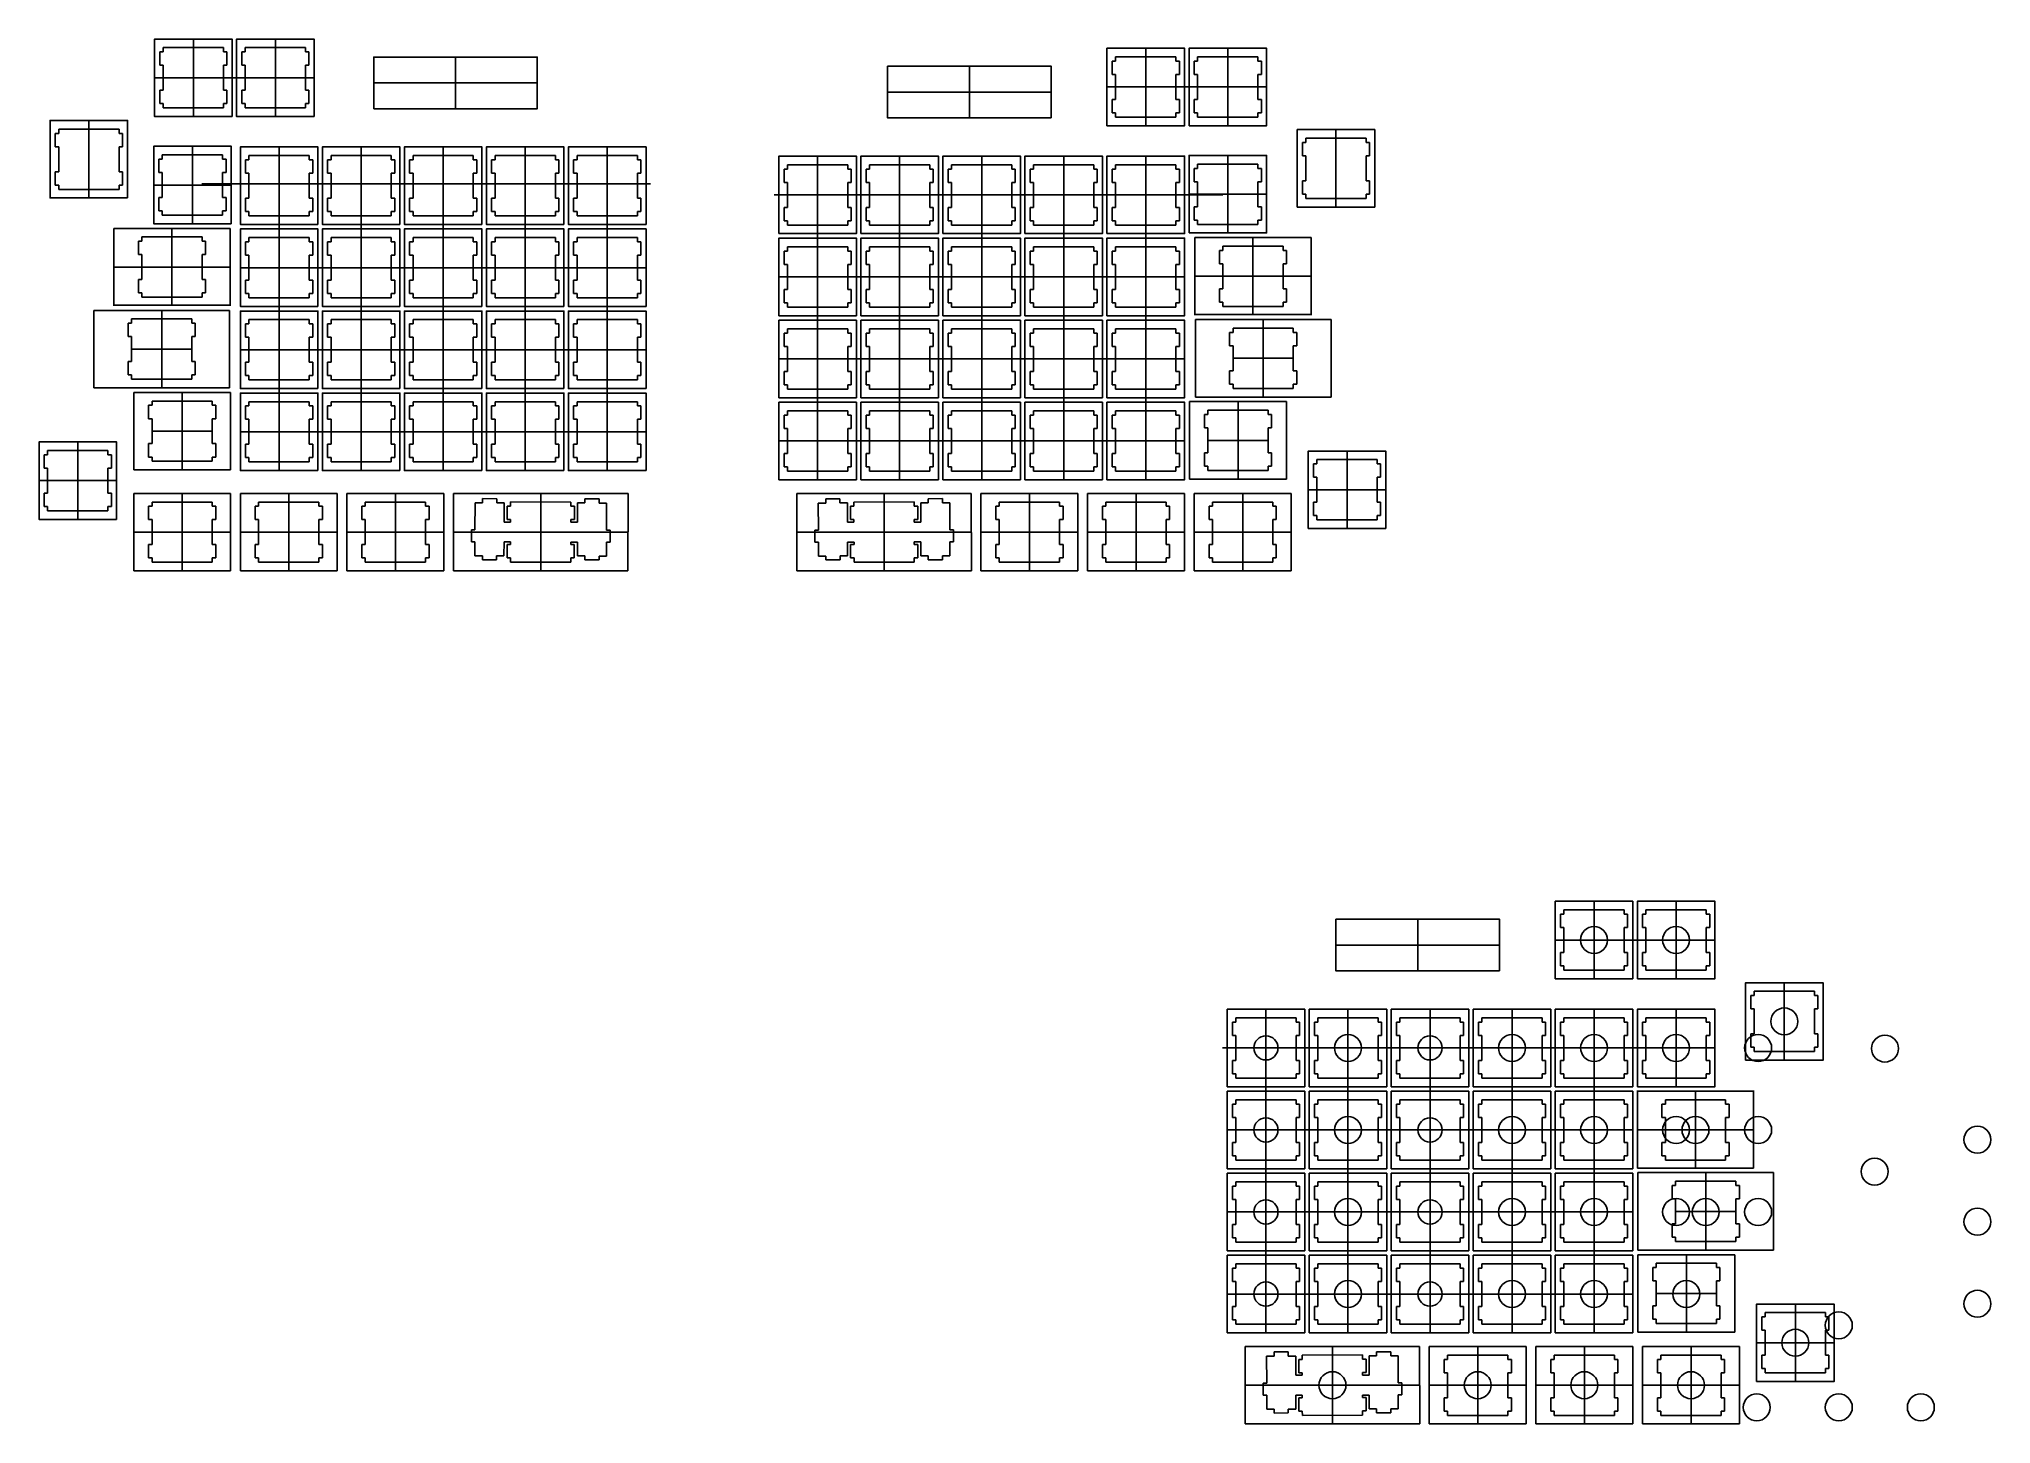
# Model space of a CAD drawing. Header units: millimetres. Extents: x -171 to 282, y -363 to -42.
import ezdxf

# ---------------------------------------------------------------- set-up
doc = ezdxf.new("R2010")
doc.units = ezdxf.units.MM
doc.layers.add('livello 1', color=1, linetype='Continuous', lineweight=25, true_color=0xff0000)
doc.layers.add('livello 2', color=3, linetype='Continuous', lineweight=25, true_color=0x00ff00)

msp = doc.modelspace()

# ---------------------------------------------------------------- linework, layer by layer
at = {"layer": 'livello 1'}
for p, q in [((-142.66, -44.81), (-143.46, -44.81)), ((-143.46, -44.81), (-143.46, -47.91)), ((-142.66, -43.81), (-142.66, -44.81)), ((-128.66, -43.81), (-142.66, -43.81)), ((-128.66, -44.81), (-128.66, -43.81)), ((-127.86, -44.81), (-128.66, -44.81)), ((-127.86, -47.91), (-127.86, -44.81)), ((-123.61, -44.81), (-124.41, -44.81)), ((-124.41, -44.81), (-124.41, -47.91)), ((-123.61, -43.81), (-123.61, -44.81)), ((-109.61, -43.81), (-123.61, -43.81)), ((-109.61, -44.81), (-109.61, -43.81)), ((-108.81, -44.81), (-109.61, -44.81)), ((-108.81, -47.91), (-108.81, -44.81)), ((-143.46, -47.91), (-142.66, -47.91)), ((-142.66, -47.91), (-142.66, -53.71)), ((-128.66, -53.71), (-128.66, -47.91)), ((-128.66, -47.91), (-127.86, -47.91)), ((-124.41, -47.91), (-123.61, -47.91)), ((-123.61, -47.91), (-123.61, -53.71)), ((-109.61, -53.71), (-109.61, -47.91)), ((-109.61, -47.91), (-108.81, -47.91)), ((77.71, -50.04), (77.71, -46.94)), ((77.71, -46.94), (78.51, -46.94)), ((78.51, -46.94), (78.51, -45.94)), ((78.51, -45.94), (92.51, -45.94)), ((92.51, -45.94), (92.51, -46.94)), ((92.51, -46.94), (93.31, -46.94)), ((93.31, -46.94), (93.31, -50.04)), ((96.76, -50.04), (96.76, -46.94)), ((96.76, -46.94), (97.56, -46.94)), ((97.56, -46.94), (97.56, -45.94)), ((97.56, -45.94), (111.56, -45.94)), ((111.56, -45.94), (111.56, -46.94)), ((111.56, -46.94), (112.36, -46.94)), ((112.36, -46.94), (112.36, -50.04)), ((-142.66, -53.71), (-143.46, -53.71)), ((-143.46, -53.71), (-143.46, -56.81)), ((-127.86, -53.71), (-128.66, -53.71)), ((-127.86, -56.81), (-127.86, -53.71)), ((-123.61, -53.71), (-124.41, -53.71)), ((-124.41, -53.71), (-124.41, -56.81)), ((-108.81, -53.71), (-109.61, -53.71)), ((-108.81, -56.81), (-108.81, -53.71)), ((78.51, -50.04), (77.71, -50.04)), ((78.51, -55.84), (78.51, -50.04)), ((93.31, -50.04), (92.51, -50.04)), ((92.51, -50.04), (92.51, -55.84)), ((97.56, -50.04), (96.76, -50.04)), ((97.56, -55.84), (97.56, -50.04)), ((112.36, -50.04), (111.56, -50.04)), ((111.56, -50.04), (111.56, -55.84)), ((-143.46, -56.81), (-142.66, -56.81)), ((-142.66, -56.81), (-142.66, -57.81)), ((-142.66, -57.81), (-128.66, -57.81)), ((-128.66, -57.81), (-128.66, -56.81)), ((-128.66, -56.81), (-127.86, -56.81)), ((-124.41, -56.81), (-123.61, -56.81)), ((-123.61, -56.81), (-123.61, -57.81)), ((-123.61, -57.81), (-109.61, -57.81)), ((-109.61, -57.81), (-109.61, -56.81)), ((-109.61, -56.81), (-108.81, -56.81)), ((77.71, -58.94), (77.71, -55.84)), ((77.71, -55.84), (78.51, -55.84)), ((92.51, -55.84), (93.31, -55.84)), ((93.31, -55.84), (93.31, -58.94)), ((96.76, -58.94), (96.76, -55.84)), ((96.76, -55.84), (97.56, -55.84)), ((111.56, -55.84), (112.36, -55.84)), ((112.36, -55.84), (112.36, -58.94)), ((-166.92, -62.72), (-166.92, -63.72)), ((-152.92, -62.72), (-166.92, -62.72)), ((-152.92, -63.72), (-152.92, -62.72)), ((78.51, -58.94), (77.71, -58.94)), ((78.51, -59.94), (78.51, -58.94)), ((92.51, -59.94), (78.51, -59.94)), ((93.31, -58.94), (92.51, -58.94)), ((92.51, -58.94), (92.51, -59.94)), ((97.56, -58.94), (96.76, -58.94)), ((97.56, -59.94), (97.56, -58.94)), ((111.56, -59.94), (97.56, -59.94)), ((112.36, -58.94), (111.56, -58.94)), ((111.56, -58.94), (111.56, -59.94)), ((-166.92, -63.72), (-167.72, -63.72)), ((-167.72, -63.72), (-167.72, -66.82)), ((-167.72, -66.82), (-166.92, -66.82)), ((-166.92, -66.82), (-166.92, -72.62)), ((-152.12, -63.72), (-152.92, -63.72)), ((-152.92, -72.62), (-152.92, -66.82)), ((-152.92, -66.82), (-152.12, -66.82)), ((-152.12, -66.82), (-152.12, -63.72)), ((121.89, -68.95), (121.89, -65.85)), ((121.89, -65.85), (122.69, -65.85)), ((122.69, -65.85), (122.69, -64.85)), ((122.69, -64.85), (136.69, -64.85)), ((136.69, -64.85), (136.69, -65.85)), ((136.69, -65.85), (137.49, -65.85)), ((137.49, -65.85), (137.49, -68.95)), ((-142.87, -69.72), (-143.67, -69.72)), ((-143.67, -69.72), (-143.67, -72.82)), ((-142.87, -68.72), (-142.87, -69.72)), ((-128.87, -68.72), (-142.87, -68.72)), ((-128.87, -69.72), (-128.87, -68.72)), ((-128.07, -69.72), (-128.87, -69.72)), ((-128.07, -72.82), (-128.07, -69.72)), ((-122.74, -69.87), (-123.54, -69.87)), ((-123.54, -69.87), (-123.54, -72.97)), ((-122.74, -68.87), (-122.74, -69.87)), ((-108.74, -68.87), (-122.74, -68.87)), ((-108.74, -69.87), (-108.74, -68.87)), ((-107.94, -69.87), (-108.74, -69.87)), ((-107.94, -72.97), (-107.94, -69.87)), ((-103.69, -69.87), (-104.49, -69.87)), ((-104.49, -69.87), (-104.49, -72.97)), ((-103.69, -68.87), (-103.69, -69.87)), ((-89.69, -68.87), (-103.69, -68.87)), ((-89.69, -69.87), (-89.69, -68.87)), ((-88.89, -69.87), (-89.69, -69.87)), ((-88.89, -72.97), (-88.89, -69.87)), ((-84.64, -69.87), (-85.44, -69.87)), ((-85.44, -69.87), (-85.44, -72.97)), ((-84.64, -68.87), (-84.64, -69.87)), ((-70.64, -68.87), (-84.64, -68.87)), ((-70.64, -69.87), (-70.64, -68.87)), ((-69.84, -69.87), (-70.64, -69.87)), ((-69.84, -72.97), (-69.84, -69.87)), ((-65.59, -69.87), (-66.39, -69.87)), ((-66.39, -69.87), (-66.39, -72.97)), ((-65.59, -68.87), (-65.59, -69.87)), ((-51.59, -68.87), (-65.59, -68.87)), ((-51.59, -69.87), (-51.59, -68.87)), ((-50.79, -69.87), (-51.59, -69.87)), ((-50.79, -72.97), (-50.79, -69.87)), ((-46.54, -69.87), (-47.34, -69.87)), ((-47.34, -69.87), (-47.34, -72.97)), ((-46.54, -68.87), (-46.54, -69.87)), ((-32.54, -68.87), (-46.54, -68.87)), ((-32.54, -69.87), (-32.54, -68.87)), ((-31.74, -69.87), (-32.54, -69.87)), ((-31.74, -72.97), (-31.74, -69.87)), ((1.51, -75.1), (1.51, -72)), ((1.51, -72), (2.31, -72)), ((2.31, -72), (2.31, -71)), ((2.31, -71), (16.31, -71)), ((16.31, -71), (16.31, -72)), ((16.31, -72), (17.11, -72)), ((17.11, -72), (17.11, -75.1)), ((20.56, -75.1), (20.56, -72)), ((20.56, -72), (21.36, -72)), ((21.36, -72), (21.36, -71)), ((21.36, -71), (35.36, -71)), ((35.36, -71), (35.36, -72)), ((35.36, -72), (36.16, -72)), ((36.16, -72), (36.16, -75.1)), ((39.61, -75.1), (39.61, -72)), ((39.61, -72), (40.41, -72)), ((40.41, -72), (40.41, -71)), ((40.41, -71), (54.41, -71)), ((54.41, -71), (54.41, -72)), ((54.41, -72), (55.21, -72)), ((55.21, -72), (55.21, -75.1)), ((58.66, -75.1), (58.66, -72)), ((58.66, -72), (59.46, -72)), ((59.46, -72), (59.46, -71)), ((59.46, -71), (73.46, -71)), ((73.46, -71), (73.46, -72)), ((73.46, -72), (74.26, -72)), ((74.26, -72), (74.26, -75.1)), ((77.71, -75.1), (77.71, -72)), ((77.71, -72), (78.51, -72)), ((78.51, -72), (78.51, -71)), ((78.51, -71), (92.51, -71)), ((92.51, -71), (92.51, -72)), ((92.51, -72), (93.31, -72)), ((93.31, -72), (93.31, -75.1)), ((96.76, -74.95), (96.76, -71.85)), ((96.76, -71.85), (97.56, -71.85)), ((97.56, -71.85), (97.56, -70.85)), ((97.56, -70.85), (111.56, -70.85)), ((111.56, -70.85), (111.56, -71.85)), ((111.56, -71.85), (112.36, -71.85)), ((112.36, -71.85), (112.36, -74.95)), ((122.69, -68.95), (121.89, -68.95)), ((122.69, -74.75), (122.69, -68.95)), ((137.49, -68.95), (136.69, -68.95)), ((136.69, -68.95), (136.69, -74.75)), ((-166.92, -72.62), (-167.72, -72.62)), ((-167.72, -72.62), (-167.72, -75.72)), ((-167.72, -75.72), (-166.92, -75.72)), ((-166.92, -75.72), (-166.92, -76.72)), ((-166.92, -76.72), (-152.92, -76.72)), ((-152.12, -72.62), (-152.92, -72.62)), ((-152.92, -76.72), (-152.92, -75.72)), ((-152.92, -75.72), (-152.12, -75.72)), ((-152.12, -75.72), (-152.12, -72.62)), ((-143.67, -72.82), (-142.87, -72.82)), ((-142.87, -72.82), (-142.87, -78.62)), ((-128.87, -78.62), (-128.87, -72.82)), ((-128.87, -72.82), (-128.07, -72.82)), ((-123.54, -72.97), (-122.74, -72.97)), ((-122.74, -72.97), (-122.74, -78.77)), ((-108.74, -78.77), (-108.74, -72.97)), ((-108.74, -72.97), (-107.94, -72.97)), ((-104.49, -72.97), (-103.69, -72.97)), ((-103.69, -72.97), (-103.69, -78.77)), ((-89.69, -78.77), (-89.69, -72.97)), ((-89.69, -72.97), (-88.89, -72.97)), ((-85.44, -72.97), (-84.64, -72.97)), ((-84.64, -72.97), (-84.64, -78.77)), ((-70.64, -78.77), (-70.64, -72.97)), ((-70.64, -72.97), (-69.84, -72.97)), ((-66.39, -72.97), (-65.59, -72.97)), ((-65.59, -72.97), (-65.59, -78.77)), ((-51.59, -78.77), (-51.59, -72.97)), ((-51.59, -72.97), (-50.79, -72.97)), ((-47.34, -72.97), (-46.54, -72.97)), ((-46.54, -72.97), (-46.54, -78.77)), ((-32.54, -78.77), (-32.54, -72.97)), ((-32.54, -72.97), (-31.74, -72.97)), ((2.31, -75.1), (1.51, -75.1)), ((2.31, -80.9), (2.31, -75.1)), ((17.11, -75.1), (16.31, -75.1)), ((16.31, -75.1), (16.31, -80.9)), ((21.36, -75.1), (20.56, -75.1)), ((21.36, -80.9), (21.36, -75.1)), ((36.16, -75.1), (35.36, -75.1)), ((35.36, -75.1), (35.36, -80.9)), ((40.41, -75.1), (39.61, -75.1)), ((40.41, -80.9), (40.41, -75.1)), ((55.21, -75.1), (54.41, -75.1)), ((54.41, -75.1), (54.41, -80.9)), ((59.46, -75.1), (58.66, -75.1)), ((59.46, -80.9), (59.46, -75.1)), ((74.26, -75.1), (73.46, -75.1)), ((73.46, -75.1), (73.46, -80.9)), ((78.51, -75.1), (77.71, -75.1)), ((78.51, -80.9), (78.51, -75.1)), ((93.31, -75.1), (92.51, -75.1)), ((92.51, -75.1), (92.51, -80.9)), ((97.56, -74.95), (96.76, -74.95)), ((97.56, -80.75), (97.56, -74.95)), ((112.36, -74.95), (111.56, -74.95)), ((111.56, -74.95), (111.56, -80.75)), ((121.89, -77.85), (121.89, -74.75)), ((121.89, -74.75), (122.69, -74.75)), ((136.69, -74.75), (137.49, -74.75)), ((137.49, -74.75), (137.49, -77.85)), ((-142.87, -78.62), (-143.67, -78.62)), ((-143.67, -78.62), (-143.67, -81.72)), ((-128.07, -78.62), (-128.87, -78.62)), ((-128.07, -81.72), (-128.07, -78.62)), ((-122.74, -78.77), (-123.54, -78.77)), ((-123.54, -78.77), (-123.54, -81.87)), ((-107.94, -78.77), (-108.74, -78.77)), ((-107.94, -81.87), (-107.94, -78.77)), ((-103.69, -78.77), (-104.49, -78.77)), ((-104.49, -78.77), (-104.49, -81.87)), ((-88.89, -78.77), (-89.69, -78.77)), ((-88.89, -81.87), (-88.89, -78.77)), ((-84.64, -78.77), (-85.44, -78.77)), ((-85.44, -78.77), (-85.44, -81.87)), ((-69.84, -78.77), (-70.64, -78.77)), ((-69.84, -81.87), (-69.84, -78.77)), ((-65.59, -78.77), (-66.39, -78.77)), ((-66.39, -78.77), (-66.39, -81.87)), ((-50.79, -78.77), (-51.59, -78.77)), ((-50.79, -81.87), (-50.79, -78.77)), ((-46.54, -78.77), (-47.34, -78.77)), ((-47.34, -78.77), (-47.34, -81.87)), ((-31.74, -78.77), (-32.54, -78.77)), ((-31.74, -81.87), (-31.74, -78.77)), ((1.51, -84), (1.51, -80.9)), ((1.51, -80.9), (2.31, -80.9)), ((16.31, -80.9), (17.11, -80.9)), ((17.11, -80.9), (17.11, -84)), ((20.56, -84), (20.56, -80.9)), ((20.56, -80.9), (21.36, -80.9)), ((35.36, -80.9), (36.16, -80.9)), ((36.16, -80.9), (36.16, -84)), ((39.61, -84), (39.61, -80.9)), ((39.61, -80.9), (40.41, -80.9)), ((54.41, -80.9), (55.21, -80.9)), ((55.21, -80.9), (55.21, -84)), ((58.66, -84), (58.66, -80.9)), ((58.66, -80.9), (59.46, -80.9)), ((73.46, -80.9), (74.26, -80.9)), ((74.26, -80.9), (74.26, -84)), ((77.71, -84), (77.71, -80.9)), ((77.71, -80.9), (78.51, -80.9)), ((92.51, -80.9), (93.31, -80.9)), ((93.31, -80.9), (93.31, -84)), ((96.76, -83.85), (96.76, -80.75)), ((96.76, -80.75), (97.56, -80.75)), ((111.56, -80.75), (112.36, -80.75)), ((112.36, -80.75), (112.36, -83.85)), ((122.69, -77.85), (121.89, -77.85)), ((122.69, -78.85), (122.69, -77.85)), ((136.69, -78.85), (122.69, -78.85)), ((137.49, -77.85), (136.69, -77.85)), ((136.69, -77.85), (136.69, -78.85)), ((-143.67, -81.72), (-142.87, -81.72)), ((-142.87, -81.72), (-142.87, -82.72)), ((-142.87, -82.72), (-128.87, -82.72)), ((-128.87, -82.72), (-128.87, -81.72)), ((-128.87, -81.72), (-128.07, -81.72)), ((-123.54, -81.87), (-122.74, -81.87)), ((-122.74, -81.87), (-122.74, -82.87)), ((-122.74, -82.87), (-108.74, -82.87)), ((-108.74, -82.87), (-108.74, -81.87)), ((-108.74, -81.87), (-107.94, -81.87)), ((-104.49, -81.87), (-103.69, -81.87)), ((-103.69, -81.87), (-103.69, -82.87)), ((-103.69, -82.87), (-89.69, -82.87)), ((-89.69, -82.87), (-89.69, -81.87)), ((-89.69, -81.87), (-88.89, -81.87)), ((-85.44, -81.87), (-84.64, -81.87)), ((-84.64, -81.87), (-84.64, -82.87)), ((-84.64, -82.87), (-70.64, -82.87)), ((-70.64, -82.87), (-70.64, -81.87)), ((-70.64, -81.87), (-69.84, -81.87)), ((-66.39, -81.87), (-65.59, -81.87)), ((-65.59, -81.87), (-65.59, -82.87)), ((-65.59, -82.87), (-51.59, -82.87)), ((-51.59, -82.87), (-51.59, -81.87)), ((-51.59, -81.87), (-50.79, -81.87)), ((-47.34, -81.87), (-46.54, -81.87)), ((-46.54, -81.87), (-46.54, -82.87)), ((-46.54, -82.87), (-32.54, -82.87)), ((-32.54, -82.87), (-32.54, -81.87)), ((-32.54, -81.87), (-31.74, -81.87)), ((2.31, -84), (1.51, -84)), ((2.31, -85), (2.31, -84)), ((16.31, -85), (2.31, -85)), ((17.11, -84), (16.31, -84)), ((16.31, -84), (16.31, -85)), ((21.36, -84), (20.56, -84)), ((21.36, -85), (21.36, -84)), ((35.36, -85), (21.36, -85)), ((36.16, -84), (35.36, -84)), ((35.36, -84), (35.36, -85)), ((40.41, -84), (39.61, -84)), ((40.41, -85), (40.41, -84)), ((54.41, -85), (40.41, -85)), ((55.21, -84), (54.41, -84)), ((54.41, -84), (54.41, -85)), ((59.46, -84), (58.66, -84)), ((59.46, -85), (59.46, -84)), ((73.46, -85), (59.46, -85)), ((74.26, -84), (73.46, -84)), ((73.46, -84), (73.46, -85)), ((78.51, -84), (77.71, -84)), ((78.51, -85), (78.51, -84)), ((92.51, -85), (78.51, -85)), ((93.31, -84), (92.51, -84)), ((92.51, -84), (92.51, -85)), ((97.56, -83.85), (96.76, -83.85)), ((97.56, -84.85), (97.56, -83.85)), ((111.56, -84.85), (97.56, -84.85)), ((112.36, -83.85), (111.56, -83.85)), ((111.56, -83.85), (111.56, -84.85)), ((-147.63, -88.77), (-148.43, -88.77)), ((-148.43, -88.77), (-148.43, -91.87)), ((-147.63, -87.77), (-147.63, -88.77)), ((-133.63, -87.77), (-147.63, -87.77)), ((-133.63, -88.77), (-133.63, -87.77)), ((-132.83, -88.77), (-133.63, -88.77)), ((-132.83, -91.87), (-132.83, -88.77)), ((-122.74, -88.92), (-123.54, -88.92)), ((-123.54, -88.92), (-123.54, -92.02)), ((-122.74, -87.92), (-122.74, -88.92)), ((-108.74, -87.92), (-122.74, -87.92)), ((-108.74, -88.92), (-108.74, -87.92)), ((-107.94, -88.92), (-108.74, -88.92)), ((-107.94, -92.02), (-107.94, -88.92)), ((-103.69, -88.92), (-104.49, -88.92)), ((-104.49, -88.92), (-104.49, -92.02)), ((-103.69, -87.92), (-103.69, -88.92)), ((-89.69, -87.92), (-103.69, -87.92)), ((-89.69, -88.92), (-89.69, -87.92)), ((-88.89, -88.92), (-89.69, -88.92)), ((-88.89, -92.02), (-88.89, -88.92)), ((-84.64, -88.92), (-85.44, -88.92)), ((-85.44, -88.92), (-85.44, -92.02)), ((-84.64, -87.92), (-84.64, -88.92)), ((-70.64, -87.92), (-84.64, -87.92)), ((-70.64, -88.92), (-70.64, -87.92)), ((-69.84, -88.92), (-70.64, -88.92)), ((-69.84, -92.02), (-69.84, -88.92)), ((-65.59, -88.92), (-66.39, -88.92)), ((-66.39, -88.92), (-66.39, -92.02)), ((-65.59, -87.92), (-65.59, -88.92)), ((-51.59, -87.92), (-65.59, -87.92)), ((-51.59, -88.92), (-51.59, -87.92)), ((-50.79, -88.92), (-51.59, -88.92)), ((-50.79, -92.02), (-50.79, -88.92)), ((-46.54, -88.92), (-47.34, -88.92)), ((-47.34, -88.92), (-47.34, -92.02)), ((-46.54, -87.92), (-46.54, -88.92)), ((-32.54, -87.92), (-46.54, -87.92)), ((-32.54, -88.92), (-32.54, -87.92)), ((-31.74, -88.92), (-32.54, -88.92)), ((-31.74, -92.02), (-31.74, -88.92)), ((2.31, -91.05), (2.31, -90.05)), ((2.31, -90.05), (16.31, -90.05)), ((16.31, -90.05), (16.31, -91.05)), ((21.36, -91.05), (21.36, -90.05)), ((21.36, -90.05), (35.36, -90.05)), ((35.36, -90.05), (35.36, -91.05)), ((40.41, -91.05), (40.41, -90.05)), ((40.41, -90.05), (54.41, -90.05)), ((54.41, -90.05), (54.41, -91.05)), ((59.46, -91.05), (59.46, -90.05)), ((59.46, -90.05), (73.46, -90.05)), ((73.46, -90.05), (73.46, -91.05)), ((78.51, -91.05), (78.51, -90.05)), ((78.51, -90.05), (92.51, -90.05)), ((92.51, -90.05), (92.51, -91.05)), ((103.4, -90.9), (103.4, -89.9)), ((103.4, -89.9), (117.4, -89.9)), ((117.4, -89.9), (117.4, -90.9)), ((-148.43, -91.87), (-147.63, -91.87)), ((-147.63, -91.87), (-147.63, -97.67)), ((-133.63, -97.67), (-133.63, -91.87)), ((-133.63, -91.87), (-132.83, -91.87)), ((-123.54, -92.02), (-122.74, -92.02)), ((-122.74, -92.02), (-122.74, -97.82)), ((-108.74, -97.82), (-108.74, -92.02)), ((-108.74, -92.02), (-107.94, -92.02)), ((-104.49, -92.02), (-103.69, -92.02)), ((-103.69, -92.02), (-103.69, -97.82)), ((-89.69, -97.82), (-89.69, -92.02)), ((-89.69, -92.02), (-88.89, -92.02)), ((-85.44, -92.02), (-84.64, -92.02)), ((-84.64, -92.02), (-84.64, -97.82)), ((-70.64, -97.82), (-70.64, -92.02)), ((-70.64, -92.02), (-69.84, -92.02)), ((-66.39, -92.02), (-65.59, -92.02)), ((-65.59, -92.02), (-65.59, -97.82)), ((-51.59, -97.82), (-51.59, -92.02)), ((-51.59, -92.02), (-50.79, -92.02)), ((-47.34, -92.02), (-46.54, -92.02)), ((-46.54, -92.02), (-46.54, -97.82)), ((-32.54, -97.82), (-32.54, -92.02)), ((-32.54, -92.02), (-31.74, -92.02)), ((1.51, -94.15), (1.51, -91.05)), ((1.51, -91.05), (2.31, -91.05)), ((2.31, -94.15), (1.51, -94.15)), ((2.31, -99.95), (2.31, -94.15)), ((16.31, -91.05), (17.11, -91.05)), ((17.11, -94.15), (16.31, -94.15)), ((16.31, -94.15), (16.31, -99.95)), ((17.11, -91.05), (17.11, -94.15)), ((20.56, -94.15), (20.56, -91.05)), ((20.56, -91.05), (21.36, -91.05)), ((21.36, -94.15), (20.56, -94.15)), ((21.36, -99.95), (21.36, -94.15)), ((35.36, -91.05), (36.16, -91.05)), ((36.16, -94.15), (35.36, -94.15)), ((35.36, -94.15), (35.36, -99.95)), ((36.16, -91.05), (36.16, -94.15)), ((39.61, -94.15), (39.61, -91.05)), ((39.61, -91.05), (40.41, -91.05)), ((40.41, -94.15), (39.61, -94.15)), ((40.41, -99.95), (40.41, -94.15)), ((54.41, -91.05), (55.21, -91.05)), ((55.21, -94.15), (54.41, -94.15)), ((54.41, -94.15), (54.41, -99.95)), ((55.21, -91.05), (55.21, -94.15)), ((58.66, -94.15), (58.66, -91.05)), ((58.66, -91.05), (59.46, -91.05)), ((59.46, -94.15), (58.66, -94.15)), ((59.46, -99.95), (59.46, -94.15)), ((73.46, -91.05), (74.26, -91.05)), ((74.26, -94.15), (73.46, -94.15)), ((73.46, -94.15), (73.46, -99.95)), ((74.26, -91.05), (74.26, -94.15)), ((77.71, -94.15), (77.71, -91.05)), ((77.71, -91.05), (78.51, -91.05)), ((78.51, -94.15), (77.71, -94.15)), ((78.51, -99.95), (78.51, -94.15)), ((92.51, -91.05), (93.31, -91.05)), ((93.31, -94.15), (92.51, -94.15)), ((92.51, -94.15), (92.51, -99.95)), ((93.31, -91.05), (93.31, -94.15)), ((102.6, -94), (102.6, -90.9)), ((102.6, -90.9), (103.4, -90.9)), ((103.4, -94), (102.6, -94)), ((103.4, -99.8), (103.4, -94)), ((117.4, -90.9), (118.2, -90.9)), ((118.2, -94), (117.4, -94)), ((117.4, -94), (117.4, -99.8)), ((118.2, -90.9), (118.2, -94)), ((-147.63, -97.67), (-148.43, -97.67)), ((-148.43, -97.67), (-148.43, -100.77)), ((-132.83, -97.67), (-133.63, -97.67)), ((-132.83, -100.77), (-132.83, -97.67)), ((-122.74, -97.82), (-123.54, -97.82)), ((-123.54, -97.82), (-123.54, -100.92)), ((-107.94, -97.82), (-108.74, -97.82)), ((-107.94, -100.92), (-107.94, -97.82)), ((-103.69, -97.82), (-104.49, -97.82)), ((-104.49, -97.82), (-104.49, -100.92)), ((-88.89, -97.82), (-89.69, -97.82)), ((-88.89, -100.92), (-88.89, -97.82)), ((-84.64, -97.82), (-85.44, -97.82)), ((-85.44, -97.82), (-85.44, -100.92)), ((-69.84, -97.82), (-70.64, -97.82)), ((-69.84, -100.92), (-69.84, -97.82)), ((-65.59, -97.82), (-66.39, -97.82)), ((-66.39, -97.82), (-66.39, -100.92)), ((-50.79, -97.82), (-51.59, -97.82)), ((-50.79, -100.92), (-50.79, -97.82)), ((-46.54, -97.82), (-47.34, -97.82)), ((-47.34, -97.82), (-47.34, -100.92)), ((-31.74, -97.82), (-32.54, -97.82)), ((-31.74, -100.92), (-31.74, -97.82)), ((-148.43, -100.77), (-147.63, -100.77)), ((-147.63, -100.77), (-147.63, -101.77)), ((-147.63, -101.77), (-133.63, -101.77)), ((-133.63, -101.77), (-133.63, -100.77)), ((-133.63, -100.77), (-132.83, -100.77)), ((-123.54, -100.92), (-122.74, -100.92)), ((-122.74, -100.92), (-122.74, -101.92)), ((-122.74, -101.92), (-108.74, -101.92)), ((-108.74, -101.92), (-108.74, -100.92)), ((-108.74, -100.92), (-107.94, -100.92)), ((-104.49, -100.92), (-103.69, -100.92)), ((-103.69, -100.92), (-103.69, -101.92)), ((-103.69, -101.92), (-89.69, -101.92)), ((-89.69, -101.92), (-89.69, -100.92)), ((-89.69, -100.92), (-88.89, -100.92)), ((-85.44, -100.92), (-84.64, -100.92)), ((-84.64, -100.92), (-84.64, -101.92)), ((-84.64, -101.92), (-70.64, -101.92)), ((-70.64, -101.92), (-70.64, -100.92)), ((-70.64, -100.92), (-69.84, -100.92)), ((-66.39, -100.92), (-65.59, -100.92)), ((-65.59, -100.92), (-65.59, -101.92)), ((-65.59, -101.92), (-51.59, -101.92)), ((-51.59, -101.92), (-51.59, -100.92)), ((-51.59, -100.92), (-50.79, -100.92)), ((-47.34, -100.92), (-46.54, -100.92)), ((-46.54, -100.92), (-46.54, -101.92)), ((-46.54, -101.92), (-32.54, -101.92)), ((-32.54, -101.92), (-32.54, -100.92)), ((-32.54, -100.92), (-31.74, -100.92)), ((1.51, -103.05), (1.51, -99.95)), ((1.51, -99.95), (2.31, -99.95)), ((2.31, -103.05), (1.51, -103.05)), ((2.31, -104.05), (2.31, -103.05)), ((16.31, -104.05), (2.31, -104.05)), ((16.31, -99.95), (17.11, -99.95)), ((17.11, -103.05), (16.31, -103.05)), ((16.31, -103.05), (16.31, -104.05)), ((17.11, -99.95), (17.11, -103.05)), ((20.56, -103.05), (20.56, -99.95)), ((20.56, -99.95), (21.36, -99.95)), ((21.36, -103.05), (20.56, -103.05)), ((21.36, -104.05), (21.36, -103.05)), ((35.36, -104.05), (21.36, -104.05)), ((35.36, -99.95), (36.16, -99.95)), ((36.16, -103.05), (35.36, -103.05)), ((35.36, -103.05), (35.36, -104.05)), ((36.16, -99.95), (36.16, -103.05)), ((39.61, -103.05), (39.61, -99.95)), ((39.61, -99.95), (40.41, -99.95)), ((40.41, -103.05), (39.61, -103.05)), ((40.41, -104.05), (40.41, -103.05)), ((54.41, -104.05), (40.41, -104.05)), ((54.41, -99.95), (55.21, -99.95)), ((55.21, -103.05), (54.41, -103.05)), ((54.41, -103.05), (54.41, -104.05)), ((55.21, -99.95), (55.21, -103.05)), ((58.66, -103.05), (58.66, -99.95)), ((58.66, -99.95), (59.46, -99.95)), ((59.46, -103.05), (58.66, -103.05)), ((59.46, -104.05), (59.46, -103.05)), ((73.46, -104.05), (59.46, -104.05)), ((73.46, -99.95), (74.26, -99.95)), ((74.26, -103.05), (73.46, -103.05)), ((73.46, -103.05), (73.46, -104.05)), ((74.26, -99.95), (74.26, -103.05)), ((77.71, -103.05), (77.71, -99.95)), ((77.71, -99.95), (78.51, -99.95)), ((78.51, -103.05), (77.71, -103.05)), ((78.51, -104.05), (78.51, -103.05)), ((92.51, -104.05), (78.51, -104.05)), ((92.51, -99.95), (93.31, -99.95)), ((93.31, -103.05), (92.51, -103.05)), ((92.51, -103.05), (92.51, -104.05)), ((93.31, -99.95), (93.31, -103.05)), ((102.6, -102.9), (102.6, -99.8)), ((102.6, -99.8), (103.4, -99.8)), ((103.4, -102.9), (102.6, -102.9)), ((103.4, -103.9), (103.4, -102.9)), ((117.4, -103.9), (103.4, -103.9)), ((117.4, -99.8), (118.2, -99.8)), ((118.2, -102.9), (117.4, -102.9)), ((117.4, -102.9), (117.4, -103.9)), ((118.2, -99.8), (118.2, -102.9)), ((-150.01, -107.82), (-150.81, -107.82)), ((-150.81, -107.82), (-150.81, -110.92)), ((-150.01, -106.82), (-150.01, -107.82)), ((-136.01, -106.82), (-150.01, -106.82)), ((-136.01, -107.82), (-136.01, -106.82)), ((-135.21, -107.82), (-136.01, -107.82)), ((-135.21, -110.92), (-135.21, -107.82)), ((-122.74, -107.97), (-123.54, -107.97)), ((-123.54, -107.97), (-123.54, -111.07)), ((-122.74, -106.97), (-122.74, -107.97)), ((-108.74, -106.97), (-122.74, -106.97)), ((-108.74, -107.97), (-108.74, -106.97)), ((-107.94, -107.97), (-108.74, -107.97)), ((-107.94, -111.07), (-107.94, -107.97)), ((-103.69, -107.97), (-104.49, -107.97)), ((-104.49, -107.97), (-104.49, -111.07)), ((-103.69, -106.97), (-103.69, -107.97)), ((-89.69, -106.97), (-103.69, -106.97)), ((-89.69, -107.97), (-89.69, -106.97)), ((-88.89, -107.97), (-89.69, -107.97)), ((-88.89, -111.07), (-88.89, -107.97)), ((-84.64, -107.97), (-85.44, -107.97)), ((-85.44, -107.97), (-85.44, -111.07)), ((-84.64, -106.97), (-84.64, -107.97)), ((-70.64, -106.97), (-84.64, -106.97)), ((-70.64, -107.97), (-70.64, -106.97)), ((-69.84, -107.97), (-70.64, -107.97)), ((-69.84, -111.07), (-69.84, -107.97)), ((-65.59, -107.97), (-66.39, -107.97)), ((-66.39, -107.97), (-66.39, -111.07)), ((-65.59, -106.97), (-65.59, -107.97)), ((-51.59, -106.97), (-65.59, -106.97)), ((-51.59, -107.97), (-51.59, -106.97)), ((-50.79, -107.97), (-51.59, -107.97)), ((-50.79, -111.07), (-50.79, -107.97)), ((-46.54, -107.97), (-47.34, -107.97)), ((-47.34, -107.97), (-47.34, -111.07)), ((-46.54, -106.97), (-46.54, -107.97)), ((-32.54, -106.97), (-46.54, -106.97)), ((-32.54, -107.97), (-32.54, -106.97)), ((-31.74, -107.97), (-32.54, -107.97)), ((-31.74, -111.07), (-31.74, -107.97)), ((-150.81, -110.92), (-150.01, -110.92)), ((-150.01, -110.92), (-150.01, -116.72)), ((-136.01, -116.72), (-136.01, -110.92)), ((-136.01, -110.92), (-135.21, -110.92)), ((-123.54, -111.07), (-122.74, -111.07)), ((-122.74, -111.07), (-122.74, -116.87)), ((-108.74, -116.87), (-108.74, -111.07)), ((-108.74, -111.07), (-107.94, -111.07)), ((-104.49, -111.07), (-103.69, -111.07)), ((-103.69, -111.07), (-103.69, -116.87)), ((-89.69, -116.87), (-89.69, -111.07)), ((-89.69, -111.07), (-88.89, -111.07)), ((-85.44, -111.07), (-84.64, -111.07)), ((-84.64, -111.07), (-84.64, -116.87)), ((-70.64, -116.87), (-70.64, -111.07)), ((-70.64, -111.07), (-69.84, -111.07)), ((-66.39, -111.07), (-65.59, -111.07)), ((-65.59, -111.07), (-65.59, -116.87)), ((-51.59, -116.87), (-51.59, -111.07)), ((-51.59, -111.07), (-50.79, -111.07)), ((-47.34, -111.07), (-46.54, -111.07)), ((-46.54, -111.07), (-46.54, -116.87)), ((-32.54, -116.87), (-32.54, -111.07)), ((-32.54, -111.07), (-31.74, -111.07)), ((1.51, -113.2), (1.51, -110.1)), ((1.51, -110.1), (2.31, -110.1)), ((2.31, -113.2), (1.51, -113.2)), ((2.31, -110.1), (2.31, -109.1)), ((2.31, -109.1), (16.31, -109.1)), ((2.31, -119), (2.31, -113.2)), ((16.31, -109.1), (16.31, -110.1)), ((16.31, -110.1), (17.11, -110.1)), ((17.11, -113.2), (16.31, -113.2)), ((16.31, -113.2), (16.31, -119)), ((17.11, -110.1), (17.11, -113.2)), ((20.56, -113.2), (20.56, -110.1)), ((20.56, -110.1), (21.36, -110.1)), ((21.36, -113.2), (20.56, -113.2)), ((21.36, -110.1), (21.36, -109.1)), ((21.36, -109.1), (35.36, -109.1)), ((21.36, -119), (21.36, -113.2)), ((35.36, -109.1), (35.36, -110.1)), ((35.36, -110.1), (36.16, -110.1)), ((36.16, -113.2), (35.36, -113.2)), ((35.36, -113.2), (35.36, -119)), ((36.16, -110.1), (36.16, -113.2)), ((39.61, -113.2), (39.61, -110.1)), ((39.61, -110.1), (40.41, -110.1)), ((40.41, -113.2), (39.61, -113.2)), ((40.41, -110.1), (40.41, -109.1)), ((40.41, -109.1), (54.41, -109.1)), ((40.41, -119), (40.41, -113.2)), ((54.41, -109.1), (54.41, -110.1)), ((54.41, -110.1), (55.21, -110.1)), ((55.21, -113.2), (54.41, -113.2)), ((54.41, -113.2), (54.41, -119)), ((55.21, -110.1), (55.21, -113.2)), ((58.66, -113.2), (58.66, -110.1)), ((58.66, -110.1), (59.46, -110.1)), ((59.46, -113.2), (58.66, -113.2)), ((59.46, -110.1), (59.46, -109.1)), ((59.46, -109.1), (73.46, -109.1)), ((59.46, -119), (59.46, -113.2)), ((73.46, -109.1), (73.46, -110.1)), ((73.46, -110.1), (74.26, -110.1)), ((74.26, -113.2), (73.46, -113.2)), ((73.46, -113.2), (73.46, -119)), ((74.26, -110.1), (74.26, -113.2)), ((77.71, -113.2), (77.71, -110.1)), ((77.71, -110.1), (78.51, -110.1)), ((78.51, -113.2), (77.71, -113.2)), ((78.51, -110.1), (78.51, -109.1)), ((78.51, -109.1), (92.51, -109.1)), ((78.51, -119), (78.51, -113.2)), ((92.51, -109.1), (92.51, -110.1)), ((92.51, -110.1), (93.31, -110.1)), ((93.31, -113.2), (92.51, -113.2)), ((92.51, -113.2), (92.51, -119)), ((93.31, -110.1), (93.31, -113.2)), ((104.98, -113.05), (104.98, -109.95)), ((104.98, -109.95), (105.79, -109.95)), ((105.79, -113.05), (104.98, -113.05)), ((105.79, -109.95), (105.79, -108.95)), ((105.79, -108.95), (119.78, -108.95)), ((105.79, -118.85), (105.79, -113.05)), ((119.78, -108.95), (119.78, -109.95)), ((119.78, -109.95), (120.59, -109.95)), ((120.59, -113.05), (119.78, -113.05)), ((119.78, -113.05), (119.78, -118.85)), ((120.59, -109.95), (120.59, -113.05)), ((-150.01, -116.72), (-150.81, -116.72)), ((-150.81, -116.72), (-150.81, -119.82)), ((-135.21, -116.72), (-136.01, -116.72)), ((-135.21, -119.82), (-135.21, -116.72)), ((-122.74, -116.87), (-123.54, -116.87)), ((-123.54, -116.87), (-123.54, -119.97)), ((-107.94, -116.87), (-108.74, -116.87)), ((-107.94, -119.97), (-107.94, -116.87)), ((-103.69, -116.87), (-104.49, -116.87)), ((-104.49, -116.87), (-104.49, -119.97)), ((-88.89, -116.87), (-89.69, -116.87)), ((-88.89, -119.97), (-88.89, -116.87)), ((-84.64, -116.87), (-85.44, -116.87)), ((-85.44, -116.87), (-85.44, -119.97)), ((-69.84, -116.87), (-70.64, -116.87)), ((-69.84, -119.97), (-69.84, -116.87)), ((-65.59, -116.87), (-66.39, -116.87)), ((-66.39, -116.87), (-66.39, -119.97)), ((-50.79, -116.87), (-51.59, -116.87)), ((-50.79, -119.97), (-50.79, -116.87)), ((-46.54, -116.87), (-47.34, -116.87)), ((-47.34, -116.87), (-47.34, -119.97)), ((-31.74, -116.87), (-32.54, -116.87)), ((-31.74, -119.97), (-31.74, -116.87)), ((-150.81, -119.82), (-150.01, -119.82)), ((-150.01, -119.82), (-150.01, -120.82)), ((-150.01, -120.82), (-136.01, -120.82)), ((-136.01, -120.82), (-136.01, -119.82)), ((-136.01, -119.82), (-135.21, -119.82)), ((-123.54, -119.97), (-122.74, -119.97)), ((-122.74, -119.97), (-122.74, -120.97)), ((-122.74, -120.97), (-108.74, -120.97)), ((-108.74, -120.97), (-108.74, -119.97)), ((-108.74, -119.97), (-107.94, -119.97)), ((-104.49, -119.97), (-103.69, -119.97)), ((-103.69, -119.97), (-103.69, -120.97)), ((-103.69, -120.97), (-89.69, -120.97)), ((-89.69, -120.97), (-89.69, -119.97)), ((-89.69, -119.97), (-88.89, -119.97)), ((-85.44, -119.97), (-84.64, -119.97)), ((-84.64, -119.97), (-84.64, -120.97)), ((-84.64, -120.97), (-70.64, -120.97)), ((-70.64, -120.97), (-70.64, -119.97)), ((-70.64, -119.97), (-69.84, -119.97)), ((-66.39, -119.97), (-65.59, -119.97)), ((-65.59, -119.97), (-65.59, -120.97)), ((-65.59, -120.97), (-51.59, -120.97)), ((-51.59, -120.97), (-51.59, -119.97)), ((-51.59, -119.97), (-50.79, -119.97)), ((-47.34, -119.97), (-46.54, -119.97)), ((-46.54, -119.97), (-46.54, -120.97)), ((-46.54, -120.97), (-32.54, -120.97)), ((-32.54, -120.97), (-32.54, -119.97)), ((-32.54, -119.97), (-31.74, -119.97)), ((1.51, -122.1), (1.51, -119)), ((1.51, -119), (2.31, -119)), ((2.31, -122.1), (1.51, -122.1)), ((2.31, -123.1), (2.31, -122.1)), ((16.31, -119), (17.11, -119)), ((17.11, -122.1), (16.31, -122.1)), ((16.31, -122.1), (16.31, -123.1)), ((17.11, -119), (17.11, -122.1)), ((20.56, -122.1), (20.56, -119)), ((20.56, -119), (21.36, -119)), ((21.36, -122.1), (20.56, -122.1)), ((21.36, -123.1), (21.36, -122.1)), ((35.36, -119), (36.16, -119)), ((36.16, -122.1), (35.36, -122.1)), ((35.36, -122.1), (35.36, -123.1)), ((36.16, -119), (36.16, -122.1)), ((39.61, -122.1), (39.61, -119)), ((39.61, -119), (40.41, -119)), ((40.41, -122.1), (39.61, -122.1)), ((40.41, -123.1), (40.41, -122.1)), ((54.41, -119), (55.21, -119)), ((55.21, -122.1), (54.41, -122.1)), ((54.41, -122.1), (54.41, -123.1)), ((55.21, -119), (55.21, -122.1)), ((58.66, -122.1), (58.66, -119)), ((58.66, -119), (59.46, -119)), ((59.46, -122.1), (58.66, -122.1)), ((59.46, -123.1), (59.46, -122.1)), ((73.46, -119), (74.26, -119)), ((74.26, -122.1), (73.46, -122.1)), ((73.46, -122.1), (73.46, -123.1)), ((74.26, -119), (74.26, -122.1)), ((77.71, -122.1), (77.71, -119)), ((77.71, -119), (78.51, -119)), ((78.51, -122.1), (77.71, -122.1)), ((78.51, -123.1), (78.51, -122.1)), ((92.51, -119), (93.31, -119)), ((93.31, -122.1), (92.51, -122.1)), ((92.51, -122.1), (92.51, -123.1)), ((93.31, -119), (93.31, -122.1)), ((104.98, -121.95), (104.98, -118.85)), ((104.98, -118.85), (105.79, -118.85)), ((105.79, -121.95), (104.98, -121.95)), ((105.79, -122.95), (105.79, -121.95)), ((119.78, -118.85), (120.59, -118.85)), ((120.59, -121.95), (119.78, -121.95)), ((119.78, -121.95), (119.78, -122.95)), ((120.59, -118.85), (120.59, -121.95)), ((-145.25, -126.87), (-146.05, -126.87)), ((-146.05, -126.87), (-146.05, -129.97)), ((-145.25, -125.87), (-145.25, -126.87)), ((-131.25, -125.87), (-145.25, -125.87)), ((-131.25, -126.87), (-131.25, -125.87)), ((-130.45, -126.87), (-131.25, -126.87)), ((-130.45, -129.97), (-130.45, -126.87)), ((-122.74, -126.02), (-122.74, -127.02)), ((-108.74, -126.02), (-122.74, -126.02)), ((-108.74, -127.02), (-108.74, -126.02)), ((-103.69, -126.02), (-103.69, -127.02)), ((-89.69, -126.02), (-103.69, -126.02)), ((-89.69, -127.02), (-89.69, -126.02)), ((-84.64, -126.02), (-84.64, -127.02)), ((-70.64, -126.02), (-84.64, -126.02)), ((-70.64, -127.02), (-70.64, -126.02)), ((-65.59, -126.02), (-65.59, -127.02)), ((-51.59, -126.02), (-65.59, -126.02)), ((-51.59, -127.02), (-51.59, -126.02)), ((-46.54, -126.02), (-46.54, -127.02)), ((-32.54, -126.02), (-46.54, -126.02)), ((-32.54, -127.02), (-32.54, -126.02)), ((16.31, -123.1), (2.31, -123.1)), ((35.36, -123.1), (21.36, -123.1)), ((54.41, -123.1), (40.41, -123.1)), ((73.46, -123.1), (59.46, -123.1)), ((92.51, -123.1), (78.51, -123.1)), ((95.69, -126.01), (95.69, -144.01)), ((119.78, -122.95), (105.79, -122.95)), ((118.19, -144.01), (118.19, -126.01)), ((-146.05, -129.97), (-145.25, -129.97)), ((-145.25, -129.97), (-145.25, -135.77)), ((-131.25, -135.77), (-131.25, -129.97)), ((-131.25, -129.97), (-130.45, -129.97)), ((-122.74, -127.02), (-123.54, -127.02)), ((-123.54, -127.02), (-123.54, -130.12)), ((-123.54, -130.12), (-122.74, -130.12)), ((-122.74, -130.12), (-122.74, -135.92)), ((-107.94, -127.02), (-108.74, -127.02)), ((-108.74, -135.92), (-108.74, -130.12)), ((-108.74, -130.12), (-107.94, -130.12)), ((-107.94, -130.12), (-107.94, -127.02)), ((-103.69, -127.02), (-104.49, -127.02)), ((-104.49, -127.02), (-104.49, -130.12)), ((-104.49, -130.12), (-103.69, -130.12)), ((-103.69, -130.12), (-103.69, -135.92)), ((-88.89, -127.02), (-89.69, -127.02)), ((-89.69, -135.92), (-89.69, -130.12)), ((-89.69, -130.12), (-88.89, -130.12)), ((-88.89, -130.12), (-88.89, -127.02)), ((-84.64, -127.02), (-85.44, -127.02)), ((-85.44, -127.02), (-85.44, -130.12)), ((-85.44, -130.12), (-84.64, -130.12)), ((-84.64, -130.12), (-84.64, -135.92)), ((-69.84, -127.02), (-70.64, -127.02)), ((-70.64, -135.92), (-70.64, -130.12)), ((-70.64, -130.12), (-69.84, -130.12)), ((-69.84, -130.12), (-69.84, -127.02)), ((-65.59, -127.02), (-66.39, -127.02)), ((-66.39, -127.02), (-66.39, -130.12)), ((-66.39, -130.12), (-65.59, -130.12)), ((-65.59, -130.12), (-65.59, -135.92)), ((-50.79, -127.02), (-51.59, -127.02)), ((-51.59, -135.92), (-51.59, -130.12)), ((-51.59, -130.12), (-50.79, -130.12)), ((-50.79, -130.12), (-50.79, -127.02)), ((-46.54, -127.02), (-47.34, -127.02)), ((-47.34, -127.02), (-47.34, -130.12)), ((-47.34, -130.12), (-46.54, -130.12)), ((-46.54, -130.12), (-46.54, -135.92)), ((-31.74, -127.02), (-32.54, -127.02)), ((-32.54, -135.92), (-32.54, -130.12)), ((-32.54, -130.12), (-31.74, -130.12)), ((-31.74, -130.12), (-31.74, -127.02)), ((1.51, -132.25), (1.51, -129.15)), ((1.51, -129.15), (2.31, -129.15)), ((2.31, -129.15), (2.31, -128.15)), ((2.31, -128.15), (16.31, -128.15)), ((16.31, -128.15), (16.31, -129.15)), ((16.31, -129.15), (17.11, -129.15)), ((17.11, -129.15), (17.11, -132.25)), ((20.56, -132.25), (20.56, -129.15)), ((20.56, -129.15), (21.36, -129.15)), ((21.36, -129.15), (21.36, -128.15)), ((21.36, -128.15), (35.36, -128.15)), ((35.36, -128.15), (35.36, -129.15)), ((35.36, -129.15), (36.16, -129.15)), ((36.16, -129.15), (36.16, -132.25)), ((39.61, -132.25), (39.61, -129.15)), ((39.61, -129.15), (40.41, -129.15)), ((40.41, -129.15), (40.41, -128.15)), ((40.41, -128.15), (54.41, -128.15)), ((54.41, -128.15), (54.41, -129.15)), ((54.41, -129.15), (55.21, -129.15)), ((55.21, -129.15), (55.21, -132.25)), ((58.66, -132.25), (58.66, -129.15)), ((58.66, -129.15), (59.46, -129.15)), ((59.46, -129.15), (59.46, -128.15)), ((59.46, -128.15), (73.46, -128.15)), ((73.46, -128.15), (73.46, -129.15)), ((73.46, -129.15), (74.26, -129.15)), ((74.26, -129.15), (74.26, -132.25)), ((77.71, -132.25), (77.71, -129.15)), ((77.71, -129.15), (78.51, -129.15)), ((78.51, -129.15), (78.51, -128.15)), ((78.51, -128.15), (92.51, -128.15)), ((92.51, -128.15), (92.51, -129.15)), ((92.51, -129.15), (93.31, -129.15)), ((93.31, -129.15), (93.31, -132.25)), ((99.14, -132.1), (99.14, -129)), ((99.14, -129), (99.94, -129)), ((99.94, -129), (99.94, -128)), ((99.94, -128), (113.94, -128)), ((113.94, -128), (113.94, -129)), ((113.94, -129), (114.74, -129)), ((114.74, -129), (114.74, -132.1)), ((-145.25, -135.77), (-146.05, -135.77)), ((-146.05, -135.77), (-146.05, -138.87)), ((-130.45, -135.77), (-131.25, -135.77)), ((-130.45, -138.87), (-130.45, -135.77)), ((-122.74, -135.92), (-123.54, -135.92)), ((-123.54, -135.92), (-123.54, -139.02)), ((-107.94, -135.92), (-108.74, -135.92)), ((-107.94, -139.02), (-107.94, -135.92)), ((-103.69, -135.92), (-104.49, -135.92)), ((-104.49, -135.92), (-104.49, -139.02)), ((-88.89, -135.92), (-89.69, -135.92)), ((-88.89, -139.02), (-88.89, -135.92)), ((-84.64, -135.92), (-85.44, -135.92)), ((-85.44, -135.92), (-85.44, -139.02)), ((-69.84, -135.92), (-70.64, -135.92)), ((-69.84, -139.02), (-69.84, -135.92)), ((-65.59, -135.92), (-66.39, -135.92)), ((-66.39, -135.92), (-66.39, -139.02)), ((-50.79, -135.92), (-51.59, -135.92)), ((-50.79, -139.02), (-50.79, -135.92)), ((-46.54, -135.92), (-47.34, -135.92)), ((-47.34, -135.92), (-47.34, -139.02)), ((-31.74, -135.92), (-32.54, -135.92)), ((-31.74, -139.02), (-31.74, -135.92)), ((2.31, -132.25), (1.51, -132.25)), ((2.31, -138.05), (2.31, -132.25)), ((17.11, -132.25), (16.31, -132.25)), ((16.31, -132.25), (16.31, -138.05)), ((21.36, -132.25), (20.56, -132.25)), ((21.36, -138.05), (21.36, -132.25)), ((36.16, -132.25), (35.36, -132.25)), ((35.36, -132.25), (35.36, -138.05)), ((40.41, -132.25), (39.61, -132.25)), ((40.41, -138.05), (40.41, -132.25)), ((55.21, -132.25), (54.41, -132.25)), ((54.41, -132.25), (54.41, -138.05)), ((59.46, -132.25), (58.66, -132.25)), ((59.46, -138.05), (59.46, -132.25)), ((74.26, -132.25), (73.46, -132.25)), ((73.46, -132.25), (73.46, -138.05)), ((78.51, -132.25), (77.71, -132.25)), ((78.51, -138.05), (78.51, -132.25)), ((93.31, -132.25), (92.51, -132.25)), ((92.51, -132.25), (92.51, -138.05)), ((99.94, -132.1), (99.14, -132.1)), ((99.94, -137.9), (99.94, -132.1)), ((114.74, -132.1), (113.94, -132.1)), ((113.94, -132.1), (113.94, -137.9)), ((-169.49, -138.35), (-170.29, -138.35)), ((-170.29, -138.35), (-170.29, -141.45)), ((-169.49, -137.35), (-169.49, -138.35)), ((-155.49, -137.35), (-169.49, -137.35)), ((-155.49, -138.35), (-155.49, -137.35)), ((-154.69, -138.35), (-155.49, -138.35)), ((-154.69, -141.45), (-154.69, -138.35)), ((-146.05, -138.87), (-145.25, -138.87)), ((-145.25, -138.87), (-145.25, -139.87)), ((-145.25, -139.87), (-131.25, -139.87)), ((-131.25, -139.87), (-131.25, -138.87)), ((-131.25, -138.87), (-130.45, -138.87)), ((-123.54, -139.02), (-122.74, -139.02)), ((-122.74, -139.02), (-122.74, -140.02)), ((-122.74, -140.02), (-108.74, -140.02)), ((-108.74, -140.02), (-108.74, -139.02)), ((-108.74, -139.02), (-107.94, -139.02)), ((-104.49, -139.02), (-103.69, -139.02)), ((-103.69, -139.02), (-103.69, -140.02)), ((-103.69, -140.02), (-89.69, -140.02)), ((-89.69, -140.02), (-89.69, -139.02)), ((-89.69, -139.02), (-88.89, -139.02)), ((-85.44, -139.02), (-84.64, -139.02)), ((-84.64, -139.02), (-84.64, -140.02)), ((-84.64, -140.02), (-70.64, -140.02)), ((-70.64, -140.02), (-70.64, -139.02)), ((-70.64, -139.02), (-69.84, -139.02)), ((-66.39, -139.02), (-65.59, -139.02)), ((-65.59, -139.02), (-65.59, -140.02)), ((-65.59, -140.02), (-51.59, -140.02)), ((-51.59, -140.02), (-51.59, -139.02)), ((-51.59, -139.02), (-50.79, -139.02)), ((-47.34, -139.02), (-46.54, -139.02)), ((-46.54, -139.02), (-46.54, -140.02)), ((-46.54, -140.02), (-32.54, -140.02)), ((-32.54, -140.02), (-32.54, -139.02)), ((-32.54, -139.02), (-31.74, -139.02)), ((1.51, -141.15), (1.51, -138.05)), ((1.51, -138.05), (2.31, -138.05)), ((16.31, -138.05), (17.11, -138.05)), ((17.11, -138.05), (17.11, -141.15)), ((20.56, -141.15), (20.56, -138.05)), ((20.56, -138.05), (21.36, -138.05)), ((35.36, -138.05), (36.16, -138.05)), ((36.16, -138.05), (36.16, -141.15)), ((39.61, -141.15), (39.61, -138.05)), ((39.61, -138.05), (40.41, -138.05)), ((54.41, -138.05), (55.21, -138.05)), ((55.21, -138.05), (55.21, -141.15)), ((58.66, -141.15), (58.66, -138.05)), ((58.66, -138.05), (59.46, -138.05)), ((73.46, -138.05), (74.26, -138.05)), ((74.26, -138.05), (74.26, -141.15)), ((77.71, -141.15), (77.71, -138.05)), ((77.71, -138.05), (78.51, -138.05)), ((92.51, -138.05), (93.31, -138.05)), ((93.31, -138.05), (93.31, -141.15)), ((99.14, -141), (99.14, -137.9)), ((99.14, -137.9), (99.94, -137.9)), ((113.94, -137.9), (114.74, -137.9)), ((114.74, -137.9), (114.74, -141)), ((124.46, -143.57), (124.46, -140.47)), ((124.46, -140.47), (125.26, -140.47)), ((125.26, -140.47), (125.26, -139.47)), ((125.26, -139.47), (139.26, -139.47)), ((139.26, -139.47), (139.26, -140.47)), ((139.26, -140.47), (140.06, -140.47)), ((140.06, -140.47), (140.06, -143.57)), ((-170.29, -141.45), (-169.49, -141.45)), ((-169.49, -141.45), (-169.49, -147.25)), ((-155.49, -147.25), (-155.49, -141.45)), ((-155.49, -141.45), (-154.69, -141.45)), ((2.31, -141.15), (1.51, -141.15)), ((2.31, -142.15), (2.31, -141.15)), ((16.31, -142.15), (2.31, -142.15)), ((17.11, -141.15), (16.31, -141.15)), ((16.31, -141.15), (16.31, -142.15)), ((21.36, -141.15), (20.56, -141.15)), ((21.36, -142.15), (21.36, -141.15)), ((35.36, -142.15), (21.36, -142.15)), ((36.16, -141.15), (35.36, -141.15)), ((35.36, -141.15), (35.36, -142.15)), ((40.41, -141.15), (39.61, -141.15)), ((40.41, -142.15), (40.41, -141.15)), ((54.41, -142.15), (40.41, -142.15)), ((55.21, -141.15), (54.41, -141.15)), ((54.41, -141.15), (54.41, -142.15)), ((59.46, -141.15), (58.66, -141.15)), ((59.46, -142.15), (59.46, -141.15)), ((73.46, -142.15), (59.46, -142.15)), ((74.26, -141.15), (73.46, -141.15)), ((73.46, -141.15), (73.46, -142.15)), ((78.51, -141.15), (77.71, -141.15)), ((78.51, -142.15), (78.51, -141.15)), ((92.51, -142.15), (78.51, -142.15)), ((93.31, -141.15), (92.51, -141.15)), ((92.51, -141.15), (92.51, -142.15)), ((99.94, -141), (99.14, -141)), ((99.94, -142), (99.94, -141)), ((113.94, -142), (99.94, -142)), ((114.74, -141), (113.94, -141)), ((113.94, -141), (113.94, -142)), ((125.26, -143.57), (124.46, -143.57)), ((125.26, -149.37), (125.26, -143.57)), ((140.06, -143.57), (139.26, -143.57)), ((139.26, -143.57), (139.26, -149.37)), ((-169.49, -147.25), (-170.29, -147.25)), ((-170.29, -147.25), (-170.29, -150.35)), ((-154.69, -147.25), (-155.49, -147.25)), ((-154.69, -150.35), (-154.69, -147.25)), ((-145.25, -149.32), (-145.25, -150.32)), ((-131.25, -149.32), (-145.25, -149.32)), ((-131.25, -150.32), (-131.25, -149.32)), ((-120.49, -149.32), (-120.49, -150.32)), ((-106.49, -149.32), (-120.49, -149.32)), ((-106.49, -150.32), (-106.49, -149.32)), ((-95.73, -149.32), (-95.73, -150.32)), ((-81.73, -149.32), (-95.73, -149.32)), ((-81.73, -150.32), (-81.73, -149.32)), ((-70.25, -149.52), (-70.26, -155.79)), ((-68.53, -149.52), (-70.25, -149.52)), ((-68.52, -148.54), (-68.53, -149.52)), ((-65.22, -148.55), (-68.52, -148.54)), ((-65.22, -149.53), (-65.22, -148.55)), ((-63.5, -149.53), (-65.22, -149.53)), ((-63.51, -154), (-63.5, -149.53)), ((-61.97, -149.3), (-61.98, -150.3)), ((-47.98, -149.32), (-61.97, -149.3)), ((-47.98, -150.32), (-47.98, -149.32)), ((-46.45, -149.55), (-46.46, -154.02)), ((-44.73, -149.55), (-46.45, -149.55)), ((-44.72, -148.57), (-44.73, -149.55)), ((-41.42, -148.58), (-44.72, -148.57)), ((-41.43, -149.56), (-41.42, -148.58)), ((-39.7, -149.56), (-41.43, -149.56)), ((-39.71, -155.83), (-39.7, -149.56)), ((9.48, -155.83), (9.47, -149.56)), ((9.47, -149.56), (11.2, -149.56)), ((11.2, -148.58), (14.5, -148.57)), ((11.2, -149.56), (11.2, -148.58)), ((14.5, -148.57), (14.5, -149.55)), ((14.5, -149.55), (16.22, -149.55)), ((16.22, -149.55), (16.23, -154.02)), ((17.75, -149.32), (31.75, -149.3)), ((17.75, -150.32), (17.75, -149.32)), ((31.75, -149.3), (31.75, -150.3)), ((33.28, -154), (33.27, -149.53)), ((33.27, -149.53), (35, -149.53)), ((35, -148.55), (38.29, -148.54)), ((35, -149.53), (35, -148.55)), ((38.29, -148.54), (38.3, -149.52)), ((38.3, -149.52), (40.02, -149.52)), ((40.02, -149.52), (40.03, -155.79)), ((47.25, -147.32), (47.25, -165.32)), ((51.5, -150.32), (51.5, -149.32)), ((51.5, -149.32), (65.5, -149.32)), ((65.5, -149.32), (65.5, -150.32)), ((69.75, -165.32), (69.75, -147.32)), ((72.01, -147.32), (72.01, -165.32)), ((76.26, -150.32), (76.26, -149.32)), ((76.26, -149.32), (90.26, -149.32)), ((90.26, -149.32), (90.26, -150.32)), ((94.51, -165.32), (94.51, -147.32)), ((96.77, -147.32), (96.77, -165.32)), ((101.02, -150.32), (101.02, -149.32)), ((101.02, -149.32), (115.02, -149.32)), ((115.02, -149.32), (115.02, -150.32)), ((119.27, -165.32), (119.27, -147.32)), ((124.46, -152.47), (124.46, -149.37)), ((124.46, -149.37), (125.26, -149.37)), ((139.26, -149.37), (140.06, -149.37)), ((140.06, -149.37), (140.06, -152.47)), ((-170.29, -150.35), (-169.49, -150.35)), ((-169.49, -150.35), (-169.49, -151.35)), ((-169.49, -151.35), (-155.49, -151.35)), ((-155.49, -151.35), (-155.49, -150.35)), ((-155.49, -150.35), (-154.69, -150.35)), ((-145.25, -150.32), (-146.05, -150.32)), ((-146.05, -150.32), (-146.05, -153.42)), ((-146.05, -153.42), (-145.25, -153.42)), ((-145.25, -153.42), (-145.25, -159.22)), ((-130.45, -150.32), (-131.25, -150.32)), ((-131.25, -159.22), (-131.25, -153.42)), ((-131.25, -153.42), (-130.45, -153.42)), ((-130.45, -153.42), (-130.45, -150.32)), ((-120.49, -150.32), (-121.29, -150.32)), ((-121.29, -150.32), (-121.29, -153.42)), ((-121.29, -153.42), (-120.49, -153.42)), ((-120.49, -153.42), (-120.49, -159.22)), ((-105.69, -150.32), (-106.49, -150.32)), ((-106.49, -159.22), (-106.49, -153.42)), ((-106.49, -153.42), (-105.69, -153.42)), ((-105.69, -153.42), (-105.69, -150.32)), ((-95.73, -150.32), (-96.53, -150.32)), ((-96.53, -150.32), (-96.53, -153.42)), ((-96.53, -153.42), (-95.73, -153.42)), ((-95.73, -153.42), (-95.73, -159.22)), ((-80.93, -150.32), (-81.73, -150.32)), ((-81.73, -159.22), (-81.73, -153.42)), ((-81.73, -153.42), (-80.93, -153.42)), ((-80.93, -153.42), (-80.93, -150.32)), ((-61.98, -154), (-63.51, -154)), ((-61.98, -150.3), (-62.78, -150.3)), ((-62.78, -150.3), (-62.78, -153.4)), ((-62.78, -153.4), (-61.98, -153.4)), ((-61.98, -153.4), (-61.98, -154)), ((-47.18, -150.32), (-47.98, -150.32)), ((-47.98, -154.02), (-47.98, -153.42)), ((-47.98, -153.42), (-47.18, -153.42)), ((-46.46, -154.02), (-47.98, -154.02)), ((-47.18, -153.42), (-47.18, -150.32)), ((16.23, -154.02), (17.75, -154.02)), ((16.95, -153.42), (16.95, -150.32)), ((16.95, -150.32), (17.75, -150.32)), ((17.75, -153.42), (16.95, -153.42)), ((17.75, -154.02), (17.75, -153.42)), ((31.75, -150.3), (32.55, -150.3)), ((32.55, -153.4), (31.75, -153.4)), ((31.75, -153.4), (31.75, -154)), ((31.75, -154), (33.28, -154)), ((32.55, -150.3), (32.55, -153.4)), ((50.7, -153.42), (50.7, -150.32)), ((50.7, -150.32), (51.5, -150.32)), ((51.5, -153.42), (50.7, -153.42)), ((51.5, -159.22), (51.5, -153.42)), ((65.5, -150.32), (66.3, -150.32)), ((66.3, -153.42), (65.5, -153.42)), ((65.5, -153.42), (65.5, -159.22)), ((66.3, -150.32), (66.3, -153.42)), ((75.46, -153.42), (75.46, -150.32)), ((75.46, -150.32), (76.26, -150.32)), ((76.26, -153.42), (75.46, -153.42)), ((76.26, -159.22), (76.26, -153.42)), ((90.26, -150.32), (91.06, -150.32)), ((91.06, -153.42), (90.26, -153.42)), ((90.26, -153.42), (90.26, -159.22)), ((91.06, -150.32), (91.06, -153.42)), ((100.22, -153.42), (100.22, -150.32)), ((100.22, -150.32), (101.02, -150.32)), ((101.02, -153.42), (100.22, -153.42)), ((101.02, -159.22), (101.02, -153.42)), ((115.02, -150.32), (115.82, -150.32)), ((115.82, -153.42), (115.02, -153.42)), ((115.02, -153.42), (115.02, -159.22)), ((115.82, -150.32), (115.82, -153.42)), ((125.26, -152.47), (124.46, -152.47)), ((125.26, -153.47), (125.26, -152.47)), ((139.26, -153.47), (125.26, -153.47)), ((140.06, -152.47), (139.26, -152.47)), ((139.26, -152.47), (139.26, -153.47)), ((-71.08, -155.79), (-71.09, -158.59)), ((-71.09, -158.59), (-70.26, -158.59)), ((-70.26, -155.79), (-71.08, -155.79)), ((-70.26, -158.59), (-70.27, -161.82)), ((-63.52, -161.83), (-63.51, -158.6)), ((-63.51, -158.6), (-61.99, -158.6)), ((-61.99, -158.6), (-61.99, -159.2)), ((-47.99, -159.22), (-47.99, -158.62)), ((-47.99, -158.62), (-46.46, -158.62)), ((-46.46, -158.62), (-46.47, -161.85)), ((-39.72, -161.86), (-39.71, -158.63)), ((-38.88, -155.83), (-39.71, -155.83)), ((-39.71, -158.63), (-38.89, -158.63)), ((-38.89, -158.63), (-38.88, -155.83)), ((8.66, -158.63), (8.66, -155.83)), ((8.66, -155.83), (9.48, -155.83)), ((9.48, -158.63), (8.66, -158.63)), ((9.49, -161.86), (9.48, -158.63)), ((17.76, -158.62), (16.23, -158.62)), ((16.23, -158.62), (16.24, -161.85)), ((17.76, -159.22), (17.76, -158.62)), ((33.28, -158.6), (31.76, -158.6)), ((31.76, -158.6), (31.76, -159.2)), ((33.29, -161.83), (33.28, -158.6)), ((40.03, -155.79), (40.86, -155.79)), ((40.86, -158.59), (40.03, -158.59)), ((40.03, -158.59), (40.04, -161.82)), ((40.86, -155.79), (40.86, -158.59)), ((-145.25, -159.22), (-146.05, -159.22)), ((-146.05, -159.22), (-146.05, -162.32)), ((-146.05, -162.32), (-145.25, -162.32)), ((-145.25, -162.32), (-145.25, -163.32)), ((-130.45, -159.22), (-131.25, -159.22)), ((-131.25, -163.32), (-131.25, -162.32)), ((-131.25, -162.32), (-130.45, -162.32)), ((-130.45, -162.32), (-130.45, -159.22)), ((-120.49, -159.22), (-121.29, -159.22)), ((-121.29, -159.22), (-121.29, -162.32)), ((-121.29, -162.32), (-120.49, -162.32)), ((-120.49, -162.32), (-120.49, -163.32)), ((-105.69, -159.22), (-106.49, -159.22)), ((-106.49, -163.32), (-106.49, -162.32)), ((-106.49, -162.32), (-105.69, -162.32)), ((-105.69, -162.32), (-105.69, -159.22)), ((-95.73, -159.22), (-96.53, -159.22)), ((-96.53, -159.22), (-96.53, -162.32)), ((-96.53, -162.32), (-95.73, -162.32)), ((-95.73, -162.32), (-95.73, -163.32)), ((-80.93, -159.22), (-81.73, -159.22)), ((-81.73, -163.32), (-81.73, -162.32)), ((-81.73, -162.32), (-80.93, -162.32)), ((-80.93, -162.32), (-80.93, -159.22)), ((-70.27, -161.82), (-68.54, -161.82)), ((-68.54, -161.82), (-68.54, -162.74)), ((-68.54, -162.74), (-65.24, -162.75)), ((-65.24, -162.75), (-65.24, -161.83)), ((-65.24, -161.83), (-63.52, -161.83)), ((-61.99, -159.2), (-62.79, -159.2)), ((-62.79, -159.2), (-62.79, -162.3)), ((-62.79, -162.3), (-61.99, -162.3)), ((-61.99, -162.3), (-61.99, -163.3)), ((-47.19, -159.22), (-47.99, -159.22)), ((-47.99, -163.32), (-47.99, -162.32)), ((-47.99, -162.32), (-47.19, -162.32)), ((-47.19, -162.32), (-47.19, -159.22)), ((-46.47, -161.85), (-44.74, -161.85)), ((-44.74, -161.85), (-44.74, -162.77)), ((-44.74, -162.77), (-41.44, -162.78)), ((-41.44, -162.78), (-41.44, -161.86)), ((-41.44, -161.86), (-39.72, -161.86)), ((11.21, -161.86), (9.49, -161.86)), ((11.21, -162.78), (11.21, -161.86)), ((14.51, -162.77), (11.21, -162.78)), ((16.24, -161.85), (14.51, -161.85)), ((14.51, -161.85), (14.51, -162.77)), ((16.96, -162.32), (16.96, -159.22)), ((16.96, -159.22), (17.76, -159.22)), ((17.76, -162.32), (16.96, -162.32)), ((17.77, -163.32), (17.76, -162.32)), ((31.76, -159.2), (32.56, -159.2)), ((32.56, -162.3), (31.76, -162.3)), ((31.76, -162.3), (31.77, -163.3)), ((32.56, -159.2), (32.56, -162.3)), ((35.01, -161.83), (33.29, -161.83)), ((35.01, -162.75), (35.01, -161.83)), ((38.31, -162.74), (35.01, -162.75)), ((40.04, -161.82), (38.31, -161.82)), ((38.31, -161.82), (38.31, -162.74)), ((50.7, -162.32), (50.7, -159.22)), ((50.7, -159.22), (51.5, -159.22)), ((51.5, -162.32), (50.7, -162.32)), ((51.5, -163.32), (51.5, -162.32)), ((65.5, -159.22), (66.3, -159.22)), ((66.3, -162.32), (65.5, -162.32)), ((65.5, -162.32), (65.5, -163.32)), ((66.3, -159.22), (66.3, -162.32)), ((75.46, -162.32), (75.46, -159.22)), ((75.46, -159.22), (76.26, -159.22)), ((76.26, -162.32), (75.46, -162.32)), ((76.26, -163.32), (76.26, -162.32)), ((90.26, -159.22), (91.06, -159.22)), ((91.06, -162.32), (90.26, -162.32)), ((90.26, -162.32), (90.26, -163.32)), ((91.06, -159.22), (91.06, -162.32)), ((100.22, -162.32), (100.22, -159.22)), ((100.22, -159.22), (101.02, -159.22)), ((101.02, -162.32), (100.22, -162.32)), ((101.02, -163.32), (101.02, -162.32)), ((115.02, -159.22), (115.82, -159.22)), ((115.82, -162.32), (115.02, -162.32)), ((115.02, -162.32), (115.02, -163.32)), ((115.82, -159.22), (115.82, -162.32)), ((-145.25, -163.32), (-131.25, -163.32)), ((-120.49, -163.32), (-106.49, -163.32)), ((-95.73, -163.32), (-81.73, -163.32)), ((-61.99, -163.3), (-47.99, -163.32)), ((31.77, -163.3), (17.77, -163.32)), ((65.5, -163.32), (51.5, -163.32)), ((90.26, -163.32), (76.26, -163.32)), ((115.02, -163.32), (101.02, -163.32)), ((182.62, -245.03), (182.62, -244.03)), ((182.62, -244.03), (196.62, -244.03)), ((196.62, -244.03), (196.62, -245.03)), ((201.67, -245.03), (201.67, -244.03)), ((201.67, -244.03), (215.67, -244.03)), ((215.67, -244.03), (215.67, -245.03)), ((181.82, -248.13), (181.82, -245.03)), ((181.82, -245.03), (182.62, -245.03)), ((182.62, -248.13), (181.82, -248.13)), ((182.62, -253.93), (182.62, -248.13)), ((196.62, -245.03), (197.42, -245.03)), ((197.42, -248.13), (196.62, -248.13)), ((196.62, -248.13), (196.62, -253.93)), ((197.42, -245.03), (197.42, -248.13)), ((200.87, -248.13), (200.87, -245.03)), ((200.87, -245.03), (201.67, -245.03)), ((201.67, -248.13), (200.87, -248.13)), ((201.67, -253.93), (201.67, -248.13)), ((215.67, -245.03), (216.47, -245.03)), ((216.47, -248.13), (215.67, -248.13)), ((215.67, -248.13), (215.67, -253.93)), ((216.47, -245.03), (216.47, -248.13)), ((181.82, -257.03), (181.82, -253.93)), ((181.82, -253.93), (182.62, -253.93)), ((182.62, -257.03), (181.82, -257.03)), ((182.62, -258.03), (182.62, -257.03)), ((196.62, -258.03), (182.62, -258.03)), ((196.62, -253.93), (197.42, -253.93)), ((197.42, -257.03), (196.62, -257.03)), ((196.62, -257.03), (196.62, -258.03)), ((197.42, -253.93), (197.42, -257.03)), ((200.87, -257.03), (200.87, -253.93)), ((200.87, -253.93), (201.67, -253.93)), ((201.67, -257.03), (200.87, -257.03)), ((201.67, -258.03), (201.67, -257.03)), ((215.67, -258.03), (201.67, -258.03)), ((215.67, -253.93), (216.47, -253.93)), ((216.47, -257.03), (215.67, -257.03)), ((215.67, -257.03), (215.67, -258.03)), ((216.47, -253.93), (216.47, -257.03)), ((226, -267.04), (226, -263.94)), ((226, -263.94), (226.8, -263.94)), ((226.8, -267.04), (226, -267.04)), ((226.8, -263.94), (226.8, -262.94)), ((226.8, -262.94), (240.8, -262.94)), ((226.8, -272.84), (226.8, -267.04)), ((240.8, -262.94), (240.8, -263.94)), ((240.8, -263.94), (241.6, -263.94)), ((241.6, -267.04), (240.8, -267.04)), ((240.8, -267.04), (240.8, -272.84)), ((241.6, -263.94), (241.6, -267.04)), ((105.62, -273.19), (105.62, -270.09)), ((105.62, -270.09), (106.42, -270.09)), ((106.42, -270.09), (106.42, -269.09)), ((106.42, -269.09), (120.42, -269.09)), ((120.42, -269.09), (120.42, -270.09)), ((120.42, -270.09), (121.22, -270.09)), ((121.22, -270.09), (121.22, -273.19)), ((124.67, -273.19), (124.67, -270.09)), ((124.67, -270.09), (125.47, -270.09)), ((125.47, -270.09), (125.47, -269.09)), ((125.47, -269.09), (139.47, -269.09)), ((139.47, -269.09), (139.47, -270.09)), ((139.47, -270.09), (140.27, -270.09)), ((140.27, -270.09), (140.27, -273.19)), ((143.72, -273.19), (143.72, -270.09)), ((143.72, -270.09), (144.52, -270.09)), ((144.52, -270.09), (144.52, -269.09)), ((144.52, -269.09), (158.52, -269.09)), ((158.52, -269.09), (158.52, -270.09)), ((158.52, -270.09), (159.32, -270.09)), ((159.32, -270.09), (159.32, -273.19)), ((162.77, -273.19), (162.77, -270.09)), ((162.77, -270.09), (163.57, -270.09)), ((163.57, -270.09), (163.57, -269.09)), ((163.57, -269.09), (177.57, -269.09)), ((177.57, -269.09), (177.57, -270.09)), ((177.57, -270.09), (178.37, -270.09)), ((178.37, -270.09), (178.37, -273.19)), ((181.82, -273.19), (181.82, -270.09)), ((181.82, -270.09), (182.62, -270.09)), ((182.62, -270.09), (182.62, -269.09)), ((182.62, -269.09), (196.62, -269.09)), ((196.62, -269.09), (196.62, -270.09)), ((196.62, -270.09), (197.42, -270.09)), ((197.42, -270.09), (197.42, -273.19)), ((200.87, -273.19), (200.87, -270.09)), ((200.87, -270.09), (201.67, -270.09)), ((201.67, -270.09), (201.67, -269.09)), ((201.67, -269.09), (215.67, -269.09)), ((215.67, -269.09), (215.67, -270.09)), ((215.67, -270.09), (216.47, -270.09)), ((216.47, -270.09), (216.47, -273.19)), ((106.42, -273.19), (105.62, -273.19)), ((106.42, -278.99), (106.42, -273.19)), ((121.22, -273.19), (120.42, -273.19)), ((120.42, -273.19), (120.42, -278.99)), ((125.47, -273.19), (124.67, -273.19)), ((125.47, -278.99), (125.47, -273.19)), ((140.27, -273.19), (139.47, -273.19)), ((139.47, -273.19), (139.47, -278.99)), ((144.52, -273.19), (143.72, -273.19)), ((144.52, -278.99), (144.52, -273.19)), ((159.32, -273.19), (158.52, -273.19)), ((158.52, -273.19), (158.52, -278.99)), ((163.57, -273.19), (162.77, -273.19)), ((163.57, -278.99), (163.57, -273.19)), ((178.37, -273.19), (177.57, -273.19)), ((177.57, -273.19), (177.57, -278.99)), ((182.62, -273.19), (181.82, -273.19)), ((182.62, -278.99), (182.62, -273.19)), ((197.42, -273.19), (196.62, -273.19)), ((196.62, -273.19), (196.62, -278.99)), ((201.67, -273.19), (200.87, -273.19)), ((201.67, -278.99), (201.67, -273.19)), ((216.47, -273.19), (215.67, -273.19)), ((215.67, -273.19), (215.67, -278.99)), ((226, -275.94), (226, -272.84)), ((226, -272.84), (226.8, -272.84)), ((226.8, -275.94), (226, -275.94)), ((226.8, -276.94), (226.8, -275.94)), ((240.8, -272.84), (241.6, -272.84)), ((241.6, -275.94), (240.8, -275.94)), ((240.8, -275.94), (240.8, -276.94)), ((241.6, -272.84), (241.6, -275.94)), ((105.62, -282.09), (105.62, -278.99)), ((105.62, -278.99), (106.42, -278.99)), ((120.42, -278.99), (121.22, -278.99)), ((121.22, -278.99), (121.22, -282.09)), ((124.67, -282.09), (124.67, -278.99)), ((124.67, -278.99), (125.47, -278.99)), ((139.47, -278.99), (140.27, -278.99)), ((140.27, -278.99), (140.27, -282.09)), ((143.72, -282.09), (143.72, -278.99)), ((143.72, -278.99), (144.52, -278.99)), ((158.52, -278.99), (159.32, -278.99)), ((159.32, -278.99), (159.32, -282.09)), ((162.77, -282.09), (162.77, -278.99)), ((162.77, -278.99), (163.57, -278.99)), ((177.57, -278.99), (178.37, -278.99)), ((178.37, -278.99), (178.37, -282.09)), ((181.82, -282.09), (181.82, -278.99)), ((181.82, -278.99), (182.62, -278.99)), ((196.62, -278.99), (197.42, -278.99)), ((197.42, -278.99), (197.42, -282.09)), ((200.87, -282.09), (200.87, -278.99)), ((200.87, -278.99), (201.67, -278.99)), ((215.67, -278.99), (216.47, -278.99)), ((216.47, -278.99), (216.47, -282.09)), ((240.8, -276.94), (226.8, -276.94)), ((106.42, -282.09), (105.62, -282.09)), ((106.42, -283.09), (106.42, -282.09)), ((120.42, -283.09), (106.42, -283.09)), ((121.22, -282.09), (120.42, -282.09)), ((120.42, -282.09), (120.42, -283.09)), ((125.47, -282.09), (124.67, -282.09)), ((125.47, -283.09), (125.47, -282.09)), ((139.47, -283.09), (125.47, -283.09)), ((140.27, -282.09), (139.47, -282.09)), ((139.47, -282.09), (139.47, -283.09)), ((144.52, -282.09), (143.72, -282.09)), ((144.52, -283.09), (144.52, -282.09)), ((158.52, -283.09), (144.52, -283.09)), ((159.32, -282.09), (158.52, -282.09)), ((158.52, -282.09), (158.52, -283.09)), ((163.57, -282.09), (162.77, -282.09)), ((163.57, -283.09), (163.57, -282.09)), ((177.57, -283.09), (163.57, -283.09)), ((178.37, -282.09), (177.57, -282.09)), ((177.57, -282.09), (177.57, -283.09)), ((182.62, -282.09), (181.82, -282.09)), ((182.62, -283.09), (182.62, -282.09)), ((196.62, -283.09), (182.62, -283.09)), ((197.42, -282.09), (196.62, -282.09)), ((196.62, -282.09), (196.62, -283.09)), ((201.67, -282.09), (200.87, -282.09)), ((201.67, -283.09), (201.67, -282.09)), ((215.67, -283.09), (201.67, -283.09)), ((216.47, -282.09), (215.67, -282.09)), ((215.67, -282.09), (215.67, -283.09)), ((105.62, -292.24), (105.62, -289.14)), ((105.62, -289.14), (106.42, -289.14)), ((106.42, -289.14), (106.42, -288.14)), ((106.42, -288.14), (120.42, -288.14)), ((120.42, -288.14), (120.42, -289.14)), ((120.42, -289.14), (121.22, -289.14)), ((121.22, -289.14), (121.22, -292.24)), ((124.67, -292.24), (124.67, -289.14)), ((124.67, -289.14), (125.47, -289.14)), ((125.47, -289.14), (125.47, -288.14)), ((125.47, -288.14), (139.47, -288.14)), ((139.47, -288.14), (139.47, -289.14)), ((139.47, -289.14), (140.27, -289.14)), ((140.27, -289.14), (140.27, -292.24)), ((143.72, -292.24), (143.72, -289.14)), ((143.72, -289.14), (144.52, -289.14)), ((144.52, -289.14), (144.52, -288.14)), ((144.52, -288.14), (158.52, -288.14)), ((158.52, -288.14), (158.52, -289.14)), ((158.52, -289.14), (159.32, -289.14)), ((159.32, -289.14), (159.32, -292.24)), ((162.77, -292.24), (162.77, -289.14)), ((162.77, -289.14), (163.57, -289.14)), ((163.57, -289.14), (163.57, -288.14)), ((163.57, -288.14), (177.57, -288.14)), ((177.57, -288.14), (177.57, -289.14)), ((177.57, -289.14), (178.37, -289.14)), ((178.37, -289.14), (178.37, -292.24)), ((181.82, -292.24), (181.82, -289.14)), ((181.82, -289.14), (182.62, -289.14)), ((182.62, -289.14), (182.62, -288.14)), ((182.62, -288.14), (196.62, -288.14)), ((196.62, -288.14), (196.62, -289.14)), ((196.62, -289.14), (197.42, -289.14)), ((197.42, -289.14), (197.42, -292.24)), ((205.37, -292.24), (205.37, -289.14)), ((205.37, -289.14), (206.17, -289.14)), ((206.17, -289.14), (206.17, -288.14)), ((206.17, -288.14), (220.17, -288.14)), ((220.17, -288.14), (220.17, -289.14)), ((220.17, -289.14), (220.97, -289.14)), ((220.97, -289.14), (220.97, -292.24)), ((106.42, -292.24), (105.62, -292.24)), ((106.42, -298.04), (106.42, -292.24)), ((121.22, -292.24), (120.42, -292.24)), ((120.42, -292.24), (120.42, -298.04)), ((125.47, -292.24), (124.67, -292.24)), ((125.47, -298.04), (125.47, -292.24)), ((140.27, -292.24), (139.47, -292.24)), ((139.47, -292.24), (139.47, -298.04)), ((144.52, -292.24), (143.72, -292.24)), ((144.52, -298.04), (144.52, -292.24)), ((159.32, -292.24), (158.52, -292.24)), ((158.52, -292.24), (158.52, -298.04)), ((163.57, -292.24), (162.77, -292.24)), ((163.57, -298.04), (163.57, -292.24)), ((178.37, -292.24), (177.57, -292.24)), ((177.57, -292.24), (177.57, -298.04)), ((182.62, -292.24), (181.82, -292.24)), ((182.62, -298.04), (182.62, -292.24)), ((197.42, -292.24), (196.62, -292.24)), ((196.62, -292.24), (196.62, -298.04)), ((206.17, -292.24), (205.37, -292.24)), ((206.17, -298.04), (206.17, -292.24)), ((220.97, -292.24), (220.17, -292.24)), ((220.17, -292.24), (220.17, -298.04)), ((105.62, -301.14), (105.62, -298.04)), ((105.62, -298.04), (106.42, -298.04)), ((120.42, -298.04), (121.22, -298.04)), ((121.22, -298.04), (121.22, -301.14)), ((124.67, -301.14), (124.67, -298.04)), ((124.67, -298.04), (125.47, -298.04)), ((139.47, -298.04), (140.27, -298.04)), ((140.27, -298.04), (140.27, -301.14)), ((143.72, -301.14), (143.72, -298.04)), ((143.72, -298.04), (144.52, -298.04)), ((158.52, -298.04), (159.32, -298.04)), ((159.32, -298.04), (159.32, -301.14)), ((162.77, -301.14), (162.77, -298.04)), ((162.77, -298.04), (163.57, -298.04)), ((177.57, -298.04), (178.37, -298.04)), ((178.37, -298.04), (178.37, -301.14)), ((181.82, -301.14), (181.82, -298.04)), ((181.82, -298.04), (182.62, -298.04)), ((196.62, -298.04), (197.42, -298.04)), ((197.42, -298.04), (197.42, -301.14)), ((205.37, -301.14), (205.37, -298.04)), ((205.37, -298.04), (206.17, -298.04)), ((220.17, -298.04), (220.97, -298.04)), ((220.97, -298.04), (220.97, -301.14)), ((106.42, -301.14), (105.62, -301.14)), ((106.42, -302.14), (106.42, -301.14)), ((120.42, -302.14), (106.42, -302.14)), ((121.22, -301.14), (120.42, -301.14)), ((120.42, -301.14), (120.42, -302.14)), ((125.47, -301.14), (124.67, -301.14)), ((125.47, -302.14), (125.47, -301.14)), ((139.47, -302.14), (125.47, -302.14)), ((140.27, -301.14), (139.47, -301.14)), ((139.47, -301.14), (139.47, -302.14)), ((144.52, -301.14), (143.72, -301.14)), ((144.52, -302.14), (144.52, -301.14)), ((158.52, -302.14), (144.52, -302.14)), ((159.32, -301.14), (158.52, -301.14)), ((158.52, -301.14), (158.52, -302.14)), ((163.57, -301.14), (162.77, -301.14)), ((163.57, -302.14), (163.57, -301.14)), ((177.57, -302.14), (163.57, -302.14)), ((178.37, -301.14), (177.57, -301.14)), ((177.57, -301.14), (177.57, -302.14)), ((182.62, -301.14), (181.82, -301.14)), ((182.62, -302.14), (182.62, -301.14)), ((196.62, -302.14), (182.62, -302.14)), ((197.42, -301.14), (196.62, -301.14)), ((196.62, -301.14), (196.62, -302.14)), ((206.17, -301.14), (205.37, -301.14)), ((206.17, -302.14), (206.17, -301.14)), ((220.17, -302.14), (206.17, -302.14)), ((220.97, -301.14), (220.17, -301.14)), ((220.17, -301.14), (220.17, -302.14)), ((105.62, -311.29), (105.62, -308.19)), ((105.62, -308.19), (106.42, -308.19)), ((106.42, -308.19), (106.42, -307.19)), ((106.42, -307.19), (120.42, -307.19)), ((120.42, -307.19), (120.42, -308.19)), ((120.42, -308.19), (121.22, -308.19)), ((121.22, -308.19), (121.22, -311.29)), ((124.67, -311.29), (124.67, -308.19)), ((124.67, -308.19), (125.47, -308.19)), ((125.47, -308.19), (125.47, -307.19)), ((125.47, -307.19), (139.47, -307.19)), ((139.47, -307.19), (139.47, -308.19)), ((139.47, -308.19), (140.27, -308.19)), ((140.27, -308.19), (140.27, -311.29)), ((143.72, -311.29), (143.72, -308.19)), ((143.72, -308.19), (144.52, -308.19)), ((144.52, -308.19), (144.52, -307.19)), ((144.52, -307.19), (158.52, -307.19)), ((158.52, -307.19), (158.52, -308.19)), ((158.52, -308.19), (159.32, -308.19)), ((159.32, -308.19), (159.32, -311.29)), ((162.77, -311.29), (162.77, -308.19)), ((162.77, -308.19), (163.57, -308.19)), ((163.57, -308.19), (163.57, -307.19)), ((163.57, -307.19), (177.57, -307.19)), ((177.57, -307.19), (177.57, -308.19)), ((177.57, -308.19), (178.37, -308.19)), ((178.37, -308.19), (178.37, -311.29)), ((181.82, -311.29), (181.82, -308.19)), ((181.82, -308.19), (182.62, -308.19)), ((182.62, -308.19), (182.62, -307.19)), ((182.62, -307.19), (196.62, -307.19)), ((196.62, -307.19), (196.62, -308.19)), ((196.62, -308.19), (197.42, -308.19)), ((197.42, -308.19), (197.42, -311.29)), ((207.75, -311.14), (207.75, -308.04)), ((207.75, -308.04), (208.56, -308.04)), ((208.56, -308.04), (208.56, -307.04)), ((208.56, -307.04), (222.56, -307.04)), ((222.56, -307.04), (222.56, -308.04)), ((222.56, -308.04), (223.36, -308.04)), ((223.36, -308.04), (223.36, -311.14)), ((106.42, -311.29), (105.62, -311.29)), ((106.42, -317.09), (106.42, -311.29)), ((121.22, -311.29), (120.42, -311.29)), ((120.42, -311.29), (120.42, -317.09)), ((125.47, -311.29), (124.67, -311.29)), ((125.47, -317.09), (125.47, -311.29)), ((140.27, -311.29), (139.47, -311.29)), ((139.47, -311.29), (139.47, -317.09)), ((144.52, -311.29), (143.72, -311.29)), ((144.52, -317.09), (144.52, -311.29)), ((159.32, -311.29), (158.52, -311.29)), ((158.52, -311.29), (158.52, -317.09)), ((163.57, -311.29), (162.77, -311.29)), ((163.57, -317.09), (163.57, -311.29)), ((178.37, -311.29), (177.57, -311.29)), ((177.57, -311.29), (177.57, -317.09)), ((182.62, -311.29), (181.82, -311.29)), ((182.62, -317.09), (182.62, -311.29)), ((197.42, -311.29), (196.62, -311.29)), ((196.62, -311.29), (196.62, -317.09)), ((208.56, -311.14), (207.75, -311.14)), ((208.56, -316.94), (208.56, -311.14)), ((223.36, -311.14), (222.56, -311.14)), ((222.56, -311.14), (222.56, -316.94)), ((105.62, -320.19), (105.62, -317.09)), ((105.62, -317.09), (106.42, -317.09)), ((120.42, -317.09), (121.22, -317.09)), ((121.22, -317.09), (121.22, -320.19)), ((124.67, -320.19), (124.67, -317.09)), ((124.67, -317.09), (125.47, -317.09)), ((139.47, -317.09), (140.27, -317.09)), ((140.27, -317.09), (140.27, -320.19)), ((143.72, -320.19), (143.72, -317.09)), ((143.72, -317.09), (144.52, -317.09)), ((158.52, -317.09), (159.32, -317.09)), ((159.32, -317.09), (159.32, -320.19)), ((162.77, -320.19), (162.77, -317.09)), ((162.77, -317.09), (163.57, -317.09)), ((177.57, -317.09), (178.37, -317.09)), ((178.37, -317.09), (178.37, -320.19)), ((181.82, -320.19), (181.82, -317.09)), ((181.82, -317.09), (182.62, -317.09)), ((196.62, -317.09), (197.42, -317.09)), ((197.42, -317.09), (197.42, -320.19)), ((207.75, -320.04), (207.75, -316.94)), ((207.75, -316.94), (208.56, -316.94)), ((222.56, -316.94), (223.36, -316.94)), ((223.36, -316.94), (223.36, -320.04)), ((106.42, -320.19), (105.62, -320.19)), ((106.42, -321.19), (106.42, -320.19)), ((120.42, -321.19), (106.42, -321.19)), ((121.22, -320.19), (120.42, -320.19)), ((120.42, -320.19), (120.42, -321.19)), ((125.47, -320.19), (124.67, -320.19)), ((125.47, -321.19), (125.47, -320.19)), ((139.47, -321.19), (125.47, -321.19)), ((140.27, -320.19), (139.47, -320.19)), ((139.47, -320.19), (139.47, -321.19)), ((144.52, -320.19), (143.72, -320.19)), ((144.52, -321.19), (144.52, -320.19)), ((158.52, -321.19), (144.52, -321.19)), ((159.32, -320.19), (158.52, -320.19)), ((158.52, -320.19), (158.52, -321.19)), ((163.57, -320.19), (162.77, -320.19)), ((163.57, -321.19), (163.57, -320.19)), ((177.57, -321.19), (163.57, -321.19)), ((178.37, -320.19), (177.57, -320.19)), ((177.57, -320.19), (177.57, -321.19)), ((182.62, -320.19), (181.82, -320.19)), ((182.62, -321.19), (182.62, -320.19)), ((196.62, -321.19), (182.62, -321.19)), ((197.42, -320.19), (196.62, -320.19)), ((196.62, -320.19), (196.62, -321.19)), ((208.56, -320.04), (207.75, -320.04)), ((208.56, -321.04), (208.56, -320.04)), ((222.56, -321.04), (208.56, -321.04)), ((223.36, -320.04), (222.56, -320.04)), ((222.56, -320.04), (222.56, -321.04)), ((106.42, -327.24), (106.42, -326.24)), ((106.42, -326.24), (120.42, -326.24)), ((120.42, -326.24), (120.42, -327.24)), ((125.47, -327.24), (125.47, -326.24)), ((125.47, -326.24), (139.47, -326.24)), ((139.47, -326.24), (139.47, -327.24)), ((144.52, -327.24), (144.52, -326.24)), ((144.52, -326.24), (158.52, -326.24)), ((158.52, -326.24), (158.52, -327.24)), ((163.57, -327.24), (163.57, -326.24)), ((163.57, -326.24), (177.57, -326.24)), ((177.57, -326.24), (177.57, -327.24)), ((182.62, -327.24), (182.62, -326.24)), ((182.62, -326.24), (196.62, -326.24)), ((196.62, -326.24), (196.62, -327.24)), ((199.8, -324.1), (199.8, -342.1)), ((204.05, -327.09), (204.05, -326.09)), ((204.05, -326.09), (218.05, -326.09)), ((218.05, -326.09), (218.05, -327.09)), ((222.3, -342.1), (222.3, -324.1)), ((105.62, -330.34), (105.62, -327.24)), ((105.62, -327.24), (106.42, -327.24)), ((106.42, -330.34), (105.62, -330.34)), ((106.42, -336.14), (106.42, -330.34)), ((120.42, -327.24), (121.22, -327.24)), ((121.22, -330.34), (120.42, -330.34)), ((120.42, -330.34), (120.42, -336.14)), ((121.22, -327.24), (121.22, -330.34)), ((124.67, -330.34), (124.67, -327.24)), ((124.67, -327.24), (125.47, -327.24)), ((125.47, -330.34), (124.67, -330.34)), ((125.47, -336.14), (125.47, -330.34)), ((139.47, -327.24), (140.27, -327.24)), ((140.27, -330.34), (139.47, -330.34)), ((139.47, -330.34), (139.47, -336.14)), ((140.27, -327.24), (140.27, -330.34)), ((143.72, -330.34), (143.72, -327.24)), ((143.72, -327.24), (144.52, -327.24)), ((144.52, -330.34), (143.72, -330.34)), ((144.52, -336.14), (144.52, -330.34)), ((158.52, -327.24), (159.32, -327.24)), ((159.32, -330.34), (158.52, -330.34)), ((158.52, -330.34), (158.52, -336.14)), ((159.32, -327.24), (159.32, -330.34)), ((162.77, -330.34), (162.77, -327.24)), ((162.77, -327.24), (163.57, -327.24)), ((163.57, -330.34), (162.77, -330.34)), ((163.57, -336.14), (163.57, -330.34)), ((177.57, -327.24), (178.37, -327.24)), ((178.37, -330.34), (177.57, -330.34)), ((177.57, -330.34), (177.57, -336.14)), ((178.37, -327.24), (178.37, -330.34)), ((181.82, -330.34), (181.82, -327.24)), ((181.82, -327.24), (182.62, -327.24)), ((182.62, -330.34), (181.82, -330.34)), ((182.62, -336.14), (182.62, -330.34)), ((196.62, -327.24), (197.42, -327.24)), ((197.42, -330.34), (196.62, -330.34)), ((196.62, -330.34), (196.62, -336.14)), ((197.42, -327.24), (197.42, -330.34)), ((203.25, -330.19), (203.25, -327.09)), ((203.25, -327.09), (204.05, -327.09)), ((204.05, -330.19), (203.25, -330.19)), ((204.05, -335.99), (204.05, -330.19)), ((218.05, -327.09), (218.85, -327.09)), ((218.85, -330.19), (218.05, -330.19)), ((218.05, -330.19), (218.05, -335.99)), ((218.85, -327.09), (218.85, -330.19)), ((105.62, -339.24), (105.62, -336.14)), ((105.62, -336.14), (106.42, -336.14)), ((106.42, -339.24), (105.62, -339.24)), ((106.42, -340.24), (106.42, -339.24)), ((120.42, -336.14), (121.22, -336.14)), ((121.22, -339.24), (120.42, -339.24)), ((120.42, -339.24), (120.42, -340.24)), ((121.22, -336.14), (121.22, -339.24)), ((124.67, -339.24), (124.67, -336.14)), ((124.67, -336.14), (125.47, -336.14)), ((125.47, -339.24), (124.67, -339.24)), ((125.47, -340.24), (125.47, -339.24)), ((139.47, -336.14), (140.27, -336.14)), ((140.27, -339.24), (139.47, -339.24)), ((139.47, -339.24), (139.47, -340.24)), ((140.27, -336.14), (140.27, -339.24)), ((143.72, -339.24), (143.72, -336.14)), ((143.72, -336.14), (144.52, -336.14)), ((144.52, -339.24), (143.72, -339.24)), ((144.52, -340.24), (144.52, -339.24)), ((158.52, -336.14), (159.32, -336.14)), ((159.32, -339.24), (158.52, -339.24)), ((158.52, -339.24), (158.52, -340.24)), ((159.32, -336.14), (159.32, -339.24)), ((162.77, -339.24), (162.77, -336.14)), ((162.77, -336.14), (163.57, -336.14)), ((163.57, -339.24), (162.77, -339.24)), ((163.57, -340.24), (163.57, -339.24)), ((177.57, -336.14), (178.37, -336.14)), ((178.37, -339.24), (177.57, -339.24)), ((177.57, -339.24), (177.57, -340.24)), ((178.37, -336.14), (178.37, -339.24)), ((181.82, -339.24), (181.82, -336.14)), ((181.82, -336.14), (182.62, -336.14)), ((182.62, -339.24), (181.82, -339.24)), ((182.62, -340.24), (182.62, -339.24)), ((196.62, -336.14), (197.42, -336.14)), ((197.42, -339.24), (196.62, -339.24)), ((196.62, -339.24), (196.62, -340.24)), ((197.42, -336.14), (197.42, -339.24)), ((203.25, -339.09), (203.25, -335.99)), ((203.25, -335.99), (204.05, -335.99)), ((204.05, -339.09), (203.25, -339.09)), ((204.05, -340.09), (204.05, -339.09)), ((218.05, -335.99), (218.85, -335.99)), ((218.85, -339.09), (218.05, -339.09)), ((218.05, -339.09), (218.05, -340.09)), ((218.85, -335.99), (218.85, -339.09)), ((228.58, -341.66), (228.58, -338.56)), ((228.58, -338.56), (229.37, -338.56)), ((229.37, -338.56), (229.37, -337.56)), ((229.37, -337.56), (243.37, -337.56)), ((243.37, -337.56), (243.37, -338.56)), ((243.37, -338.56), (244.17, -338.56)), ((244.17, -338.56), (244.17, -341.66)), ((120.42, -340.24), (106.42, -340.24)), ((139.47, -340.24), (125.47, -340.24)), ((158.52, -340.24), (144.52, -340.24)), ((177.57, -340.24), (163.57, -340.24)), ((196.62, -340.24), (182.62, -340.24)), ((218.05, -340.09), (204.05, -340.09)), ((229.37, -341.66), (228.58, -341.66)), ((229.37, -347.46), (229.37, -341.66)), ((244.17, -341.66), (243.37, -341.66)), ((243.37, -341.66), (243.37, -347.46)), ((113.59, -353.92), (113.58, -347.65)), ((113.58, -347.65), (115.31, -347.65)), ((115.31, -346.67), (118.61, -346.66)), ((115.31, -347.65), (115.31, -346.67)), ((118.61, -346.66), (118.61, -347.64)), ((118.61, -347.64), (120.33, -347.64)), ((120.33, -347.64), (120.34, -352.11)), ((121.06, -351.51), (121.06, -348.41)), ((121.06, -348.41), (121.86, -348.41)), ((121.86, -347.41), (135.86, -347.39)), ((121.86, -348.41), (121.86, -347.41)), ((135.86, -347.39), (135.86, -348.39)), ((135.86, -348.39), (136.66, -348.39)), ((136.66, -348.39), (136.66, -351.49)), ((137.39, -352.09), (137.38, -347.62)), ((137.38, -347.62), (139.11, -347.62)), ((139.11, -346.64), (142.41, -346.63)), ((139.11, -347.62), (139.11, -346.64)), ((142.41, -346.63), (142.41, -347.61)), ((142.41, -347.61), (144.13, -347.61)), ((144.13, -347.61), (144.14, -353.88)), ((151.36, -345.41), (151.36, -363.41)), ((154.81, -351.51), (154.81, -348.41)), ((154.81, -348.41), (155.61, -348.41)), ((155.61, -348.41), (155.61, -347.41)), ((155.61, -347.41), (169.61, -347.41)), ((169.61, -347.41), (169.61, -348.41)), ((169.61, -348.41), (170.41, -348.41)), ((170.41, -348.41), (170.41, -351.51)), ((173.86, -363.41), (173.86, -345.41)), ((176.12, -345.41), (176.12, -363.41)), ((179.57, -351.51), (179.57, -348.41)), ((179.57, -348.41), (180.37, -348.41)), ((180.37, -348.41), (180.37, -347.41)), ((180.37, -347.41), (194.37, -347.41)), ((194.37, -347.41), (194.37, -348.41)), ((194.37, -348.41), (195.17, -348.41)), ((195.17, -348.41), (195.17, -351.51)), ((198.62, -363.41), (198.62, -345.41)), ((200.88, -345.41), (200.88, -363.41)), ((204.33, -351.51), (204.33, -348.41)), ((204.33, -348.41), (205.13, -348.41)), ((205.13, -348.41), (205.13, -347.41)), ((205.13, -347.41), (219.13, -347.41)), ((219.13, -347.41), (219.13, -348.41)), ((219.13, -348.41), (219.93, -348.41)), ((219.93, -348.41), (219.93, -351.51)), ((223.38, -363.41), (223.38, -345.41)), ((228.58, -350.56), (228.58, -347.46)), ((228.58, -347.46), (229.37, -347.46)), ((243.37, -347.46), (244.17, -347.46)), ((244.17, -347.46), (244.17, -350.56)), ((120.34, -352.11), (121.86, -352.11)), ((121.86, -351.51), (121.06, -351.51)), ((121.86, -352.11), (121.86, -351.51)), ((136.66, -351.49), (135.86, -351.49)), ((135.86, -351.49), (135.86, -352.09)), ((135.86, -352.09), (137.39, -352.09)), ((155.61, -351.51), (154.81, -351.51)), ((155.61, -357.31), (155.61, -351.51)), ((170.41, -351.51), (169.61, -351.51)), ((169.61, -351.51), (169.61, -357.31)), ((180.37, -351.51), (179.57, -351.51)), ((180.37, -357.31), (180.37, -351.51)), ((195.17, -351.51), (194.37, -351.51)), ((194.37, -351.51), (194.37, -357.31)), ((205.13, -351.51), (204.33, -351.51)), ((205.13, -357.31), (205.13, -351.51)), ((219.93, -351.51), (219.13, -351.51)), ((219.13, -351.51), (219.13, -357.31)), ((229.37, -350.56), (228.58, -350.56)), ((229.37, -351.56), (229.37, -350.56)), ((243.37, -351.56), (229.37, -351.56)), ((244.17, -350.56), (243.37, -350.56)), ((243.37, -350.56), (243.37, -351.56)), ((112.77, -356.72), (112.77, -353.92)), ((112.77, -353.92), (113.59, -353.92)), ((113.6, -356.72), (112.77, -356.72)), ((113.6, -359.95), (113.6, -356.72)), ((121.87, -356.71), (120.34, -356.71)), ((120.34, -356.71), (120.35, -359.94)), ((121.07, -360.41), (121.07, -357.31)), ((121.07, -357.31), (121.87, -357.31)), ((121.87, -357.31), (121.87, -356.71)), ((137.4, -356.69), (135.87, -356.69)), ((135.87, -356.69), (135.87, -357.29)), ((135.87, -357.29), (136.67, -357.29)), ((136.67, -357.29), (136.68, -360.39)), ((137.4, -359.92), (137.4, -356.69)), ((144.14, -353.88), (144.97, -353.88)), ((144.97, -356.68), (144.14, -356.68)), ((144.14, -356.68), (144.15, -359.91)), ((144.97, -353.88), (144.97, -356.68)), ((154.81, -360.41), (154.81, -357.31)), ((154.81, -357.31), (155.61, -357.31)), ((169.61, -357.31), (170.41, -357.31)), ((170.41, -357.31), (170.41, -360.41)), ((179.57, -360.41), (179.57, -357.31)), ((179.57, -357.31), (180.37, -357.31)), ((194.37, -357.31), (195.17, -357.31)), ((195.17, -357.31), (195.17, -360.41)), ((204.33, -360.41), (204.33, -357.31)), ((204.33, -357.31), (205.13, -357.31)), ((219.13, -357.31), (219.93, -357.31)), ((219.93, -357.31), (219.93, -360.41)), ((115.32, -359.95), (113.6, -359.95)), ((115.32, -360.87), (115.32, -359.95)), ((118.62, -360.86), (115.32, -360.87)), ((120.35, -359.94), (118.62, -359.94)), ((118.62, -359.94), (118.62, -360.86)), ((121.87, -360.41), (121.07, -360.41)), ((121.88, -361.41), (121.87, -360.41)), ((135.88, -361.39), (121.88, -361.41)), ((136.68, -360.39), (135.87, -360.39)), ((135.87, -360.39), (135.88, -361.39)), ((139.12, -359.92), (137.4, -359.92)), ((139.13, -360.84), (139.12, -359.92)), ((142.42, -360.83), (139.13, -360.84)), ((144.15, -359.91), (142.42, -359.91)), ((142.42, -359.91), (142.42, -360.83)), ((155.61, -360.41), (154.81, -360.41)), ((155.61, -361.41), (155.61, -360.41)), ((169.61, -361.41), (155.61, -361.41)), ((170.41, -360.41), (169.61, -360.41)), ((169.61, -360.41), (169.61, -361.41)), ((180.37, -360.41), (179.57, -360.41)), ((180.37, -361.41), (180.37, -360.41)), ((194.37, -361.41), (180.37, -361.41)), ((195.17, -360.41), (194.37, -360.41)), ((194.37, -360.41), (194.37, -361.41)), ((205.13, -360.41), (204.33, -360.41)), ((205.13, -361.41), (205.13, -360.41)), ((219.13, -361.41), (205.13, -361.41)), ((219.93, -360.41), (219.13, -360.41)), ((219.13, -360.41), (219.13, -361.41))]:
    msp.add_line(p, q, dxfattribs=at)
at = {"layer": 'livello 1', "lineweight": -2}
for p, q in [((-149.5, -141.88), (-149.5, -123.89)), ((-127, -123.89), (-127, -141.88)), ((-149.5, -165.32), (-149.5, -147.32)), ((-127, -147.32), (-127, -165.32)), ((-124.74, -165.32), (-124.74, -147.32)), ((-102.24, -147.32), (-102.24, -165.32)), ((-99.98, -165.32), (-99.98, -147.32)), ((-77.48, -147.32), (-77.48, -165.32))]:
    msp.add_line(p, q, dxfattribs=at)
at = {"layer": 'livello 1', "lineweight": -2, "flags": 128}
for points in [[(-126.66, -59.81), (-144.66, -59.81), (-144.66, -41.81), (-126.66, -41.81)], [(-107.61, -59.81), (-125.61, -59.81), (-125.61, -41.81), (-107.61, -41.81)], [(-150.92, -78.72), (-168.92, -78.72), (-168.92, -60.72), (-150.92, -60.72)], [(-126.87, -84.72), (-144.87, -84.72), (-144.87, -66.72), (-126.87, -66.72)], [(-106.74, -84.87), (-124.74, -84.87), (-124.74, -66.87), (-106.74, -66.87)], [(-87.69, -84.87), (-105.69, -84.87), (-105.69, -66.87), (-87.69, -66.87)], [(-68.64, -84.87), (-86.64, -84.87), (-86.64, -66.87), (-68.64, -66.87)], [(-49.59, -84.87), (-67.59, -84.87), (-67.59, -66.87), (-49.59, -66.87)], [(-30.54, -84.87), (-48.54, -84.87), (-48.54, -66.87), (-30.54, -66.87)], [(-106.74, -103.92), (-124.74, -103.92), (-124.74, -85.92), (-106.74, -85.92)], [(-87.69, -103.92), (-105.69, -103.92), (-105.69, -85.92), (-87.69, -85.92)], [(-68.64, -103.92), (-86.64, -103.92), (-86.64, -85.92), (-68.64, -85.92)], [(-49.59, -103.92), (-67.59, -103.92), (-67.59, -85.92), (-49.59, -85.92)], [(-30.54, -103.92), (-48.54, -103.92), (-48.54, -85.92), (-30.54, -85.92)], [(-106.74, -122.97), (-124.74, -122.97), (-124.74, -104.97), (-106.74, -104.97)], [(-87.69, -122.97), (-105.69, -122.97), (-105.69, -104.97), (-87.69, -104.97)], [(-68.64, -122.97), (-86.64, -122.97), (-86.64, -104.97), (-68.64, -104.97)], [(-49.59, -122.97), (-67.59, -122.97), (-67.59, -104.97), (-49.59, -104.97)], [(-30.54, -122.97), (-48.54, -122.97), (-48.54, -104.97), (-30.54, -104.97)], [(-106.74, -142.02), (-124.74, -142.02), (-124.74, -124.02), (-106.74, -124.02)], [(-87.69, -142.02), (-105.69, -142.02), (-105.69, -124.02), (-87.69, -124.02)], [(-68.64, -142.02), (-86.64, -142.02), (-86.64, -124.02), (-68.64, -124.02)], [(-49.59, -142.02), (-67.59, -142.02), (-67.59, -124.02), (-49.59, -124.02)], [(-30.54, -142.02), (-48.54, -142.02), (-48.54, -124.02), (-30.54, -124.02)], [(-153.49, -153.35), (-171.49, -153.35), (-171.49, -135.35), (-153.49, -135.35)]]:
    msp.add_lwpolyline(points, close=True, dxfattribs=at)
for points in [[(-135.66, -41.81), (-135.66, -59.81)], [(-116.61, -41.81), (-116.61, -59.81)], [(-144.66, -50.81), (-107.61, -50.81)], [(-159.92, -60.72), (-159.92, -78.72)], [(-135.87, -66.72), (-135.87, -84.72)], [(-115.74, -66.87), (-115.74, -142.02)], [(-96.69, -66.87), (-96.69, -142.02)], [(-77.64, -142.02), (-77.64, -66.87)], [(-58.59, -66.87), (-58.59, -142.02)], [(-39.54, -66.87), (-39.54, -142.02)], [(-154.13, -85.78), (-154.13, -103.77)], [(-154.13, -85.78), (-127.13, -85.78)], [(-127.13, -85.78), (-127.13, -103.77)], [(-127.13, -103.62), (-154.13, -103.62)], [(-158.76, -104.82), (-158.76, -122.82)], [(-158.76, -104.82), (-127.26, -104.82)], [(-143.01, -104.82), (-143.01, -122.82)], [(-127.26, -104.82), (-127.26, -122.82)], [(-158.76, -122.82), (-127.26, -122.82)], [(-149.5, -123.89), (-127, -123.89)], [(-138.25, -123.87), (-138.25, -141.87)], [(-162.49, -135.35), (-162.49, -153.35)], [(-171.49, -144.35), (-153.49, -144.35)], [(-127, -141.88), (-149.5, -141.88)], [(-149.5, -147.32), (-127, -147.32)], [(-138.25, -147.32), (-138.25, -165.32)], [(-124.74, -147.32), (-102.24, -147.32)], [(-113.49, -147.32), (-113.49, -165.32)], [(-99.98, -147.32), (-77.48, -147.32)], [(-88.73, -147.32), (-88.73, -165.32)], [(-75.22, -147.32), (-75.25, -165.32)], [(-75.22, -147.32), (-34.72, -147.32)], [(-34.72, -147.32), (-34.75, -165.32)], [(-127, -165.32), (-149.5, -165.32)], [(-102.24, -165.32), (-124.74, -165.32)], [(-77.48, -165.32), (-99.98, -165.32)], [(-75.25, -165.32), (-34.75, -165.32)]]:
    msp.add_lwpolyline(points, dxfattribs=at)
at = {"layer": 'livello 1', "flags": 128}
for points in [[(76.51, -61.94), (94.51, -61.94), (94.51, -43.94), (76.51, -43.94)], [(95.56, -61.94), (113.56, -61.94), (113.56, -43.94), (95.56, -43.94)], [(120.69, -80.85), (138.69, -80.85), (138.69, -62.85), (120.69, -62.85)], [(0.31, -87), (18.31, -87), (18.31, -69), (0.31, -69)], [(19.36, -87), (37.36, -87), (37.36, -69), (19.36, -69)], [(38.41, -87), (56.41, -87), (56.41, -69), (38.41, -69)], [(57.46, -87), (75.46, -87), (75.46, -69), (57.46, -69)], [(76.51, -87), (94.51, -87), (94.51, -69), (76.51, -69)], [(95.56, -86.85), (113.56, -86.85), (113.56, -68.85), (95.56, -68.85)], [(0.31, -106.05), (18.31, -106.05), (18.31, -88.05), (0.31, -88.05)], [(19.36, -106.05), (37.36, -106.05), (37.36, -88.05), (19.36, -88.05)], [(38.41, -106.05), (56.41, -106.05), (56.41, -88.05), (38.41, -88.05)], [(57.46, -106.05), (75.46, -106.05), (75.46, -88.05), (57.46, -88.05)], [(76.51, -106.05), (94.51, -106.05), (94.51, -88.05), (76.51, -88.05)], [(0.31, -125.1), (18.31, -125.1), (18.31, -107.1), (0.31, -107.1)], [(19.36, -125.1), (37.36, -125.1), (37.36, -107.1), (19.36, -107.1)], [(38.41, -125.1), (56.41, -125.1), (56.41, -107.1), (38.41, -107.1)], [(57.46, -125.1), (75.46, -125.1), (75.46, -107.1), (57.46, -107.1)], [(76.51, -125.1), (94.51, -125.1), (94.51, -107.1), (76.51, -107.1)], [(0.31, -144.15), (18.31, -144.15), (18.31, -126.15), (0.31, -126.15)], [(19.36, -144.15), (37.36, -144.15), (37.36, -126.15), (19.36, -126.15)], [(38.41, -144.15), (56.41, -144.15), (56.41, -126.15), (38.41, -126.15)], [(57.46, -144.15), (75.46, -144.15), (75.46, -126.15), (57.46, -126.15)], [(76.51, -144.15), (94.51, -144.15), (94.51, -126.15), (76.51, -126.15)], [(123.26, -155.47), (141.26, -155.47), (141.26, -137.48), (123.26, -137.48)], [(180.62, -260.03), (198.62, -260.03), (198.62, -242.03), (180.62, -242.03)], [(199.67, -260.03), (217.67, -260.03), (217.67, -242.03), (199.67, -242.03)], [(224.8, -278.94), (242.8, -278.94), (242.8, -260.94), (224.8, -260.94)], [(104.42, -285.09), (122.42, -285.09), (122.42, -267.09), (104.42, -267.09)], [(123.47, -285.09), (141.47, -285.09), (141.47, -267.09), (123.47, -267.09)], [(142.52, -285.09), (160.52, -285.09), (160.52, -267.09), (142.52, -267.09)], [(161.57, -285.09), (179.57, -285.09), (179.57, -267.09), (161.57, -267.09)], [(180.62, -285.09), (198.62, -285.09), (198.62, -267.09), (180.62, -267.09)], [(199.67, -285.09), (217.67, -285.09), (217.67, -267.09), (199.67, -267.09)], [(104.42, -304.14), (122.42, -304.14), (122.42, -286.14), (104.42, -286.14)], [(123.47, -304.14), (141.47, -304.14), (141.47, -286.14), (123.47, -286.14)], [(142.52, -304.14), (160.52, -304.14), (160.52, -286.14), (142.52, -286.14)], [(161.57, -304.14), (179.57, -304.14), (179.57, -286.14), (161.57, -286.14)], [(180.62, -304.14), (198.62, -304.14), (198.62, -286.14), (180.62, -286.14)], [(104.42, -323.19), (122.42, -323.19), (122.42, -305.19), (104.42, -305.19)], [(123.47, -323.19), (141.47, -323.19), (141.47, -305.19), (123.47, -305.19)], [(142.52, -323.19), (160.52, -323.19), (160.52, -305.19), (142.52, -305.19)], [(161.57, -323.19), (179.57, -323.19), (179.57, -305.19), (161.57, -305.19)], [(180.62, -323.19), (198.62, -323.19), (198.62, -305.19), (180.62, -305.19)], [(104.42, -342.24), (122.42, -342.24), (122.42, -324.24), (104.42, -324.24)], [(123.47, -342.24), (141.47, -342.24), (141.47, -324.24), (123.47, -324.24)], [(142.52, -342.24), (160.52, -342.24), (160.52, -324.24), (142.52, -324.24)], [(161.57, -342.24), (179.57, -342.24), (179.57, -324.24), (161.57, -324.24)], [(180.62, -342.24), (198.62, -342.24), (198.62, -324.24), (180.62, -324.24)], [(227.37, -353.56), (245.37, -353.56), (245.37, -335.57), (227.37, -335.57)]]:
    msp.add_lwpolyline(points, close=True, dxfattribs=at)
for points in [[(85.51, -43.94), (85.51, -61.94)], [(104.56, -43.94), (104.56, -61.94)], [(-93.78, -58), (-55.78, -58), (-55.78, -46), (-93.78, -46), (-93.78, -58)], [(-74.78, -58), (-74.78, -46)], [(63.55, -60.12), (25.55, -60.12), (25.55, -48.12), (63.55, -48.12), (63.55, -60.12)], [(44.55, -60.12), (44.55, -48.12)], [(-93.78, -52), (-55.78, -52)], [(63.55, -54.12), (25.55, -54.12)], [(113.56, -52.94), (76.51, -52.94)], [(129.69, -62.85), (129.69, -80.85)], [(9.31, -69), (9.31, -144.15)], [(28.36, -69), (28.36, -144.15)], [(47.41, -144.15), (47.41, -69)], [(66.46, -69), (66.46, -144.15)], [(85.51, -69), (85.51, -144.15)], [(104.56, -68.85), (104.56, -86.85)], [(-126.87, -75.72), (-144.87, -75.72)], [(-29.46, -75.44), (-133.66, -75.44)], [(-0.76, -78), (103.44, -78)], [(95.56, -77.85), (113.56, -77.85)], [(-140.63, -85.78), (-140.63, -103.62)], [(96.9, -87.9), (96.9, -105.9)], [(123.9, -87.9), (96.9, -87.9)], [(110.4, -87.9), (110.4, -105.74)], [(123.9, -87.9), (123.9, -105.9)], [(-154.13, -94.77), (-127.13, -94.77)], [(-124.74, -94.92), (-30.54, -94.92)], [(94.51, -97.05), (0.31, -97.05)], [(123.9, -96.9), (96.9, -96.9)], [(96.9, -105.74), (123.9, -105.74)], [(97.03, -106.95), (97.03, -124.95)], [(128.53, -106.95), (97.03, -106.95)], [(112.78, -106.95), (112.78, -124.95)], [(128.53, -106.95), (128.53, -124.95)], [(-150.01, -113.82), (-136.01, -113.82)], [(-30.54, -113.97), (-124.74, -113.97)], [(0.31, -116.1), (94.51, -116.1)], [(119.78, -115.95), (105.79, -115.95)], [(118.19, -126.01), (95.69, -126.01)], [(128.53, -124.95), (97.03, -124.95)], [(106.94, -126), (106.94, -144)], [(-145.25, -132.87), (-131.25, -132.87)], [(-124.74, -133.02), (-30.54, -133.02)], [(94.51, -135.15), (0.31, -135.15)], [(113.94, -135), (99.94, -135)], [(132.26, -137.48), (132.26, -155.47)], [(95.69, -144.01), (118.19, -144.01)], [(-55, -165.32), (-54.97, -147.32)], [(4.49, -147.32), (4.52, -165.32)], [(44.99, -147.32), (4.49, -147.32)], [(24.77, -165.32), (24.74, -147.32)], [(44.99, -147.32), (45.02, -165.32)], [(69.75, -147.32), (47.25, -147.32)], [(58.5, -147.32), (58.5, -165.32)], [(94.51, -147.32), (72.01, -147.32)], [(83.26, -147.32), (83.26, -165.32)], [(119.27, -147.32), (96.77, -147.32)], [(108.02, -147.32), (108.02, -165.32)], [(141.26, -146.47), (123.26, -146.47)], [(-149.5, -156.32), (-127, -156.32)], [(-124.74, -156.32), (-102.24, -156.32)], [(-99.98, -156.32), (-77.48, -156.32)], [(-75.23, -156.32), (-34.73, -156.32)], [(45.01, -156.32), (4.51, -156.32)], [(69.75, -156.32), (47.25, -156.32)], [(94.51, -156.32), (72.01, -156.32)], [(119.27, -156.32), (96.77, -156.32)], [(45.02, -165.32), (4.52, -165.32)], [(47.25, -165.32), (69.75, -165.32)], [(72.01, -165.32), (94.51, -165.32)], [(96.77, -165.32), (119.27, -165.32)], [(189.62, -242.03), (189.62, -260.03)], [(208.67, -242.03), (208.67, -260.03)], [(167.66, -258.21), (129.66, -258.21), (129.66, -246.21), (167.66, -246.21), (167.66, -258.21)], [(148.66, -258.21), (148.66, -246.21)], [(167.66, -252.21), (129.66, -252.21)], [(217.67, -251.03), (180.62, -251.03)], [(233.8, -260.94), (233.8, -278.94)], [(113.42, -267.09), (113.42, -342.24)], [(132.47, -267.09), (132.47, -342.24)], [(151.52, -342.24), (151.52, -267.09)], [(170.57, -267.09), (170.57, -342.24)], [(189.62, -267.09), (189.62, -342.24)], [(208.67, -267.09), (208.67, -285.09)], [(103.35, -276.09), (207.55, -276.09)], [(199.67, -276.09), (217.67, -276.09)], [(199.67, -285.99), (199.67, -303.99)], [(226.67, -286.14), (199.67, -286.14)], [(213.17, -285.99), (213.17, -303.83)], [(226.67, -285.99), (226.67, -303.99)], [(198.62, -295.14), (104.42, -295.14)], [(226.67, -295.14), (199.67, -295.14)], [(199.67, -303.99), (226.67, -303.99)], [(199.81, -305.04), (199.81, -323.04)], [(231.31, -305.04), (199.81, -305.04)], [(215.56, -305.04), (215.56, -323.04)], [(231.31, -305.04), (231.31, -323.04)], [(104.42, -314.19), (198.62, -314.19)], [(222.56, -314.04), (208.56, -314.04)], [(222.3, -324.1), (199.8, -324.1)], [(231.31, -323.04), (199.81, -323.04)], [(211.05, -324.09), (211.05, -342.09)], [(198.62, -333.24), (104.42, -333.24)], [(218.05, -333.09), (204.05, -333.09)], [(236.37, -335.57), (236.37, -353.56)], [(199.8, -342.1), (222.3, -342.1)], [(108.61, -345.41), (108.63, -363.41)], [(149.11, -345.41), (108.61, -345.41)], [(128.88, -363.41), (128.86, -345.41)], [(149.11, -345.41), (149.13, -363.41)], [(173.86, -345.41), (151.36, -345.41)], [(162.61, -345.41), (162.61, -363.41)], [(198.62, -345.41), (176.12, -345.41)], [(187.37, -345.41), (187.37, -363.41)], [(223.38, -345.41), (200.88, -345.41)], [(212.13, -345.41), (212.13, -363.41)], [(245.37, -344.56), (227.37, -344.56)], [(149.12, -354.41), (108.62, -354.41)], [(173.86, -354.41), (151.36, -354.41)], [(198.62, -354.41), (176.12, -354.41)], [(223.38, -354.41), (200.88, -354.41)], [(149.13, -363.41), (108.63, -363.41)], [(151.36, -363.41), (173.86, -363.41)], [(176.12, -363.41), (198.62, -363.41)], [(200.88, -363.41), (223.38, -363.41)]]:
    msp.add_lwpolyline(points, dxfattribs=at)
at = {"layer": 'livello 2'}
for centre, radius in [((189.62, -251.03), 3.13), ((208.67, -251.03), 3.13), ((233.8, -269.94), 3.13), ((113.42, -276.09), 2.8), ((132.47, -276.09), 3.13), ((151.52, -276.09), 2.8), ((170.57, -276.09), 3.13), ((189.63, -276.09), 3.13), ((208.67, -276.09), 3.13), ((227.72, -276.09), 3.13), ((257.16, -276.24), 3.13), ((113.42, -295.14), 2.8), ((132.47, -295.14), 3.13), ((151.52, -295.14), 2.8), ((170.57, -295.14), 3.13), ((189.63, -295.14), 3.13), ((208.67, -295.14), 3.13), ((213.17, -295.14), 3.13), ((227.72, -295.14), 3.13), ((278.65, -297.4), 3.13), ((254.77, -304.81), 3.13), ((113.42, -314.19), 2.8), ((132.47, -314.19), 3.13), ((151.52, -314.19), 2.8), ((170.57, -314.19), 3.13), ((189.63, -314.19), 3.13), ((208.67, -314.19), 3.13), ((215.56, -314.19), 3.13), ((227.72, -314.19), 3.13), ((278.65, -316.45), 3.13), ((113.42, -333.24), 2.8), ((132.47, -333.24), 3.13), ((151.52, -333.24), 2.8), ((170.57, -333.24), 3.13), ((189.63, -333.24), 3.13), ((211.05, -333.24), 3.13), ((278.65, -335.5), 3.13), ((246.45, -340.5), 3.13), ((236.37, -344.56), 3.13), ((128.87, -354.41), 3.13), ((162.61, -354.41), 3.13), ((187.37, -354.41), 3.13), ((212.13, -354.41), 3.13), ((227.4, -359.55), 3.13), ((246.45, -359.55), 3.13), ((265.5, -359.55), 3.13)]:
    msp.add_circle(centre, radius, dxfattribs=at)

doc.saveas('drawing.dxf')
